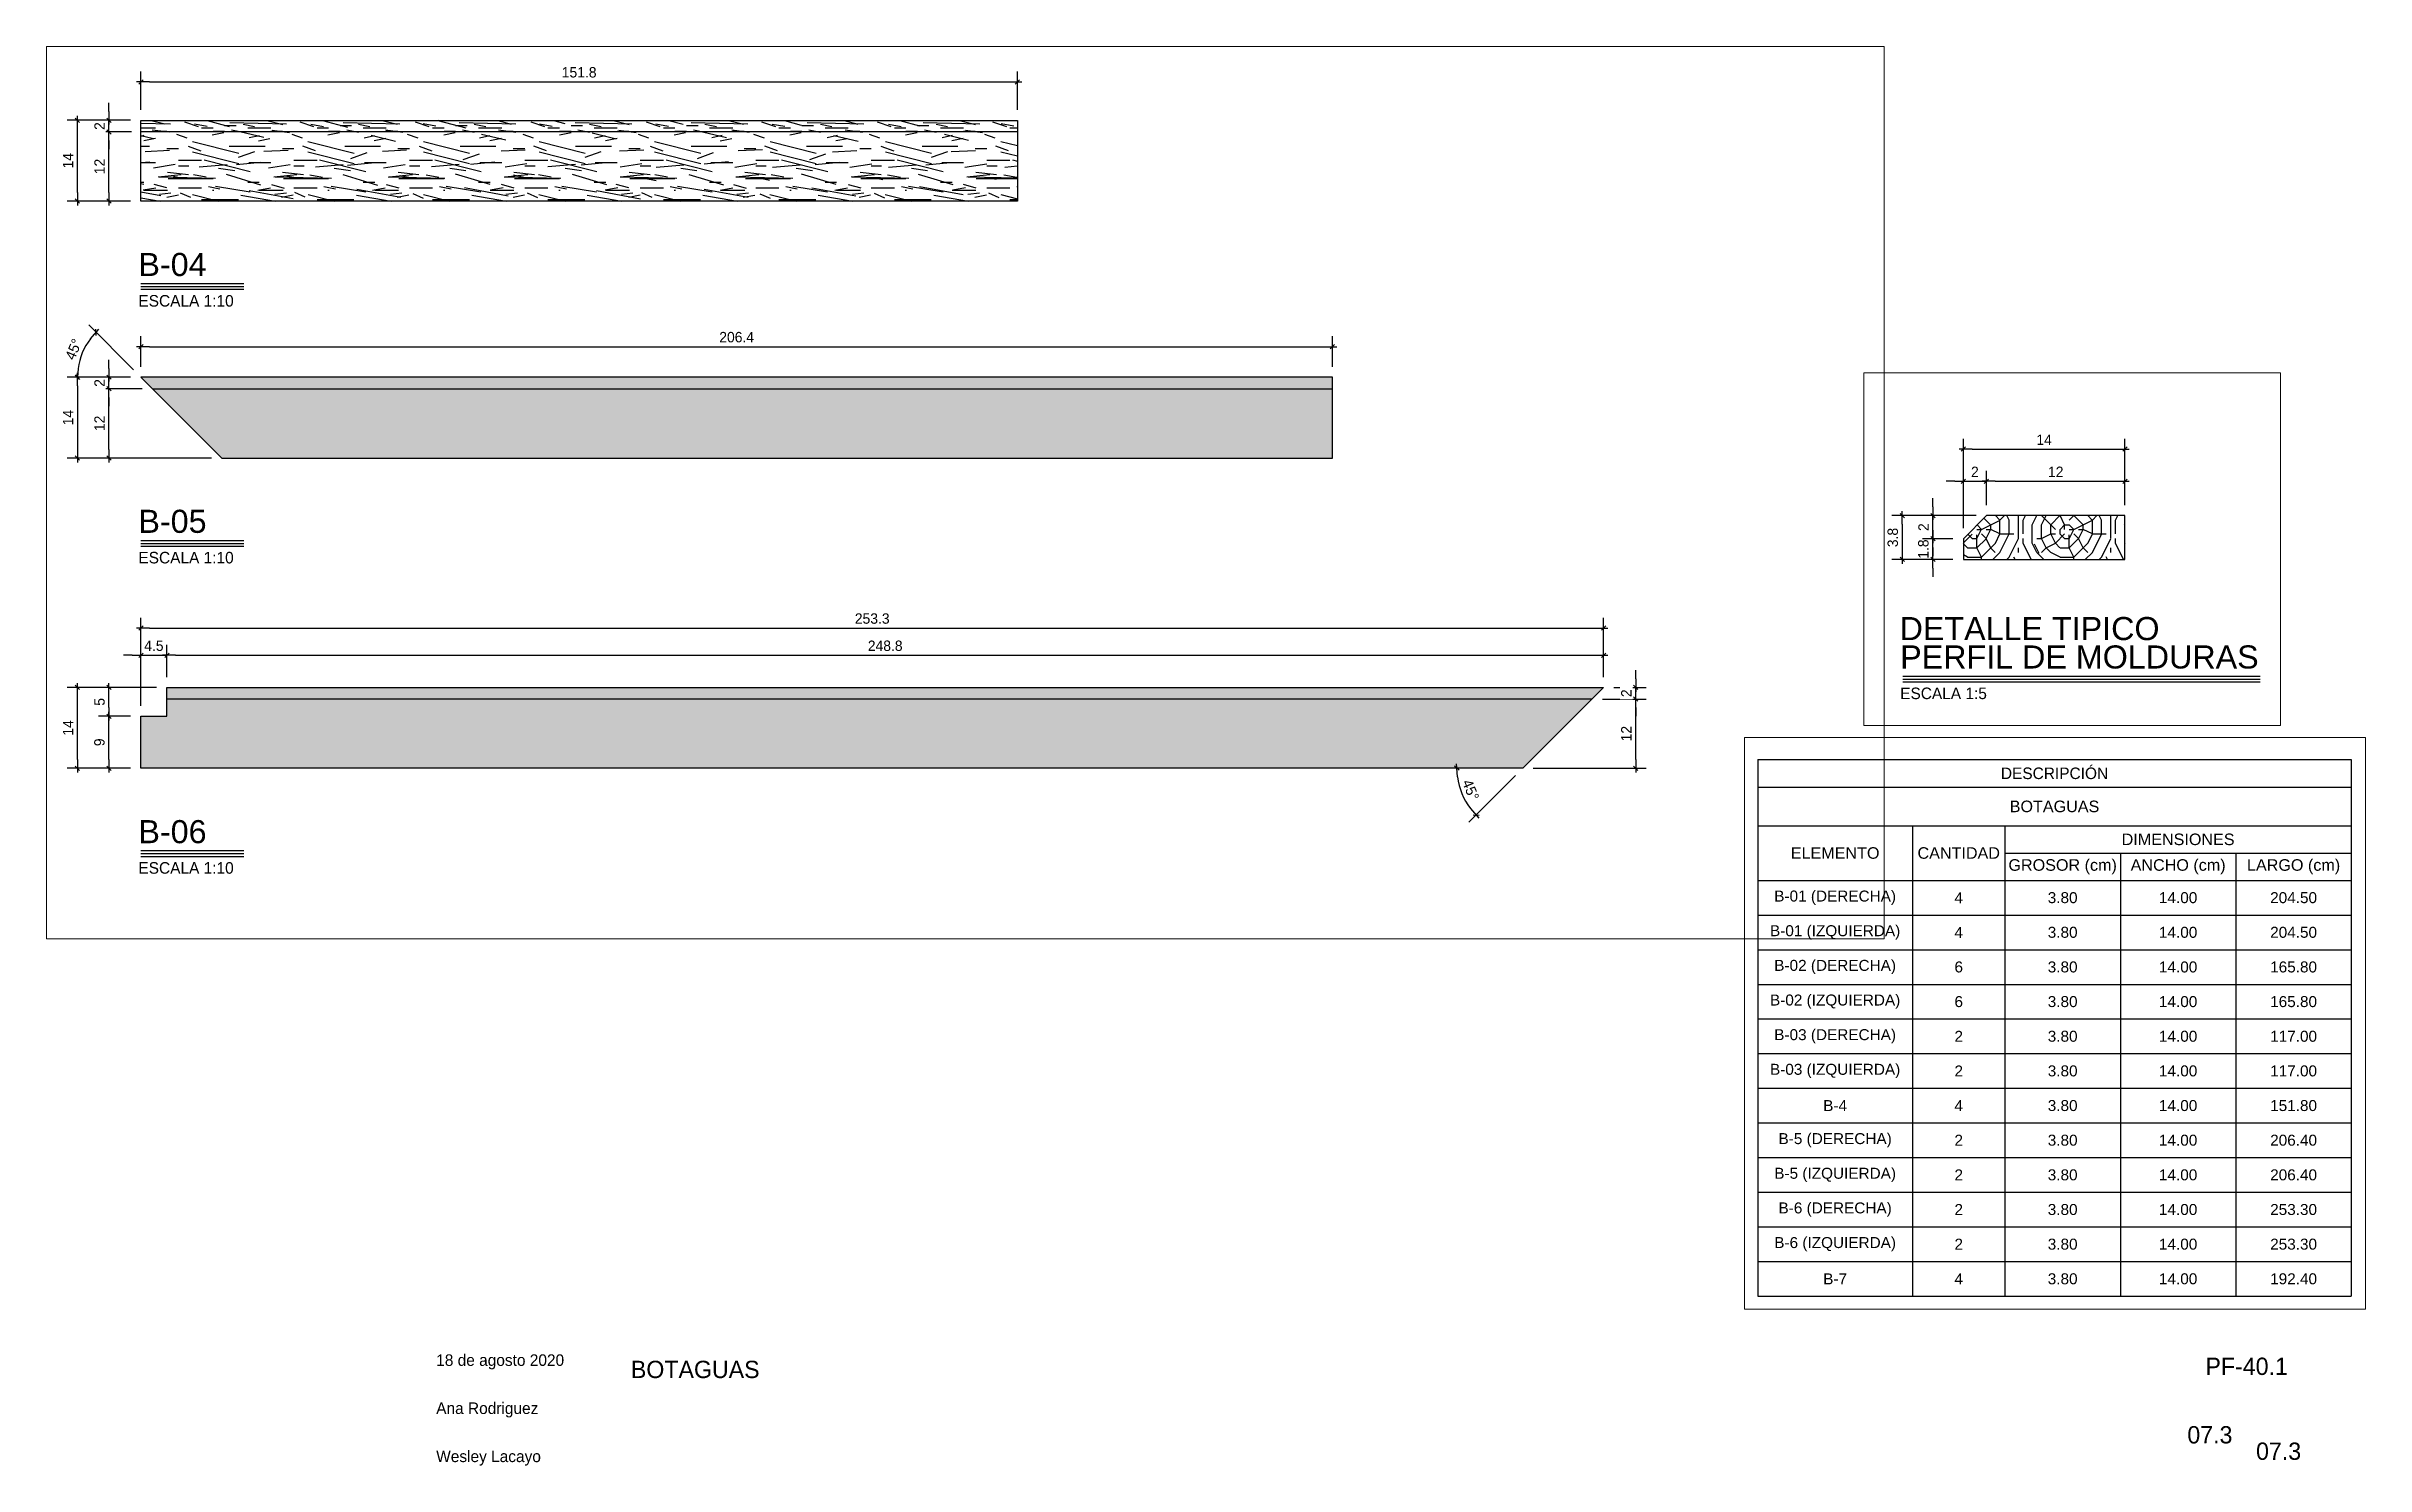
# Paper-space layout 'PT-07.3' of a CAD drawing. Header units: millimetres. Extents: x 91.1 to 131.3, y 309.4 to 334.
# The model-space entities are those that its viewports show. They can reach past a viewport. Long polylines and large blocks are cut down to what shows.
import ezdxf
from ezdxf.enums import TextEntityAlignment as Align

# ---------------------------------------------------------------- set-up
doc = ezdxf.new("R2010")
doc.units = ezdxf.units.MM
doc.set_wipeout_variables(frame=1)
for name, color, linetype in [('0 @ 0.05', 7, 'Continuous'), ('0 @ 0.1', 7, 'Continuous'), ('BOTAGUAS', 3, 'Continuous'), ('cotas', 1, 'Continuous'), ('TEXTO', 2, 'Continuous'), ('TEXTOS TITULOS @ 0.05', 3, 'Continuous'), ('TEXTOS TITULOS @ 0.1', 3, 'Continuous')]:
    doc.layers.add(name, color=color, linetype=linetype)
doc.styles.add('century gothic', font='GOTHIC.TTF')
doc.styles.add('NOTAS', font='GOTHIC.TTF')
doc.styles.add('SMCtitulos', font='sanss___.ttf')
doc.styles.get("Standard").update_dxf_attribs({"font": 'arial.ttf'})
doc.dimstyles.new('ANOTATIVE CM SMCONSTRUCCIONES', dxfattribs={"dimscale": 0, "dimtxt": 0.18, "dimasz": 0.15, "dimexe": 0.18, "dimexo": 0.18, "dimgap": 0.07, "dimtad": 1, "dimdec": 1, "dimlfac": 100, "dimdsep": 46, "dimtxsty": 'century gothic', "dimblk1": 'FLECHA1', "dimblk2": 'FLECHA1', "dimsah": 1, "dimcen": 0.18, "dimdle": 0.075, "dimclrd": 1, "dimclre": 1, "dimclrt": 2, "dimaunit": 1, "dimadec": 0, "dimazin": 2, "dimtfac": 0.75, "dimtdec": 1, "dimtix": 1, "dimtmove": 2, "dimatfit": 3, "dimfxl": 0.09, "dimtvp": 1.5, "dimtfill": 1, "dimtolj": 1, "dimtzin": 0, "dimarcsym": 0})

psp = doc.layouts.new('PT-07.3')

# ---------------------------------------------------------------- texts
at = {"layer": 'TEXTO', "color": 2, "attachment_point": 1, "style": 'century gothic'}
for s, insert, char_height, width in [('18 de agosto 2020', (97.885, 311.32), 0.2, 3.7301), ('{\\H3.3333x;BOTAGUAS}', (101.257, 311.209), 0.09, 7.76933), ('PF-40.1', (128.53, 311.263), 0.3, 3.7301), ('Ana Rodriguez', (97.885, 310.487), 0.2, 3.7301), ('07.3', (128.216, 310.077), 0.3, 3.7301), ('07.3', (129.406, 309.793), 0.3, 3.7301), ('Wesley Lacayo', (97.885, 309.654), 0.2, 3.7301)]:
    psp.add_mtext(s, dxfattribs=dict(at, insert=insert, char_height=char_height, width=width))

msp = doc.modelspace()

# ---------------------------------------------------------------- blocks, each defined once
blk = doc.blocks.new('*U172')
at = {"color": 2}
blk.add_line((0, 0.052), (6.194, 0.052), dxfattribs=at)
at = {"color": 250}
blk.add_line((0, 0), (6.194, 0), dxfattribs=at)
at = {"color": 7}
blk.add_line((0, -0.047), (6.194, -0.047), dxfattribs=at)
at = {"color": 0, "linetype": 'ByBlock', "lineweight": -2, "style": 'NOTAS'}
for tag, p in [('1TITLE', (0.027, 1.014)), ('2TITLE', (-0.043, 0.181))]:
    blk.add_attdef(tag, p, '', height=0.3, dxfattribs=at)
blk.add_attdef('SCALE', text='', height=0.18, dxfattribs=at).set_placement((-0.043, -0.148), align=Align.TOP_LEFT)
blk = doc.blocks.new('FLECHA1')
at = {"color": 1}
blk.add_line((-1, 0), (0.5, 0), dxfattribs=at)
at = {"color": 4}
blk.add_line((-0.25, -0.25), (0.25, 0.25), dxfattribs=at)
blk = doc.blocks.new('*D173')
at = {"color": 1, "lineweight": -2, "transparency": 16777216}
for p, q in [((19535.4029, 4512.5414), (19535.4029, 4512.5489)), ((19535.4203, 4512.5339), (19535.3939, 4512.5339)), ((19535.4029, 4512.5159), (19535.4029, 4512.5339)), ((19535.4203, 4512.5159), (19535.3939, 4512.5159)), ((19535.4029, 4512.5084), (19535.4029, 4512.5009))]:
    blk.add_line(p, q, dxfattribs=at)
at = {"layer": 'Defpoints', "color": 0, "transparency": 16777216}
for p in [(19535.4293, 4512.5339), (19535.4293, 4512.5159)]:
    blk.add_point(p, dxfattribs=at)
at = {"color": 1, "lineweight": -2, "transparency": 16777216, "xscale": 0.0075, "yscale": 0.0075, "zscale": 0.0075}
for p, rotation in [((19535.4029, 4512.5339), 270), ((19535.4029, 4512.5159), 90)]:
    blk.add_blockref('FLECHA1', p, dxfattribs=dict(at, rotation=rotation))
at = {"color": 2, "transparency": 16777216, "insert": (19535.3947, 4512.5249), "char_height": 0.009, "attachment_point": 5, "rotation": 90, "style": 'century gothic', "bg_fill": 3, "box_fill_scale": 1.1, "bg_fill_color": 256, "bg_fill_true_color": 13158600, "bg_fill_transparency": 0}
blk.add_mtext('\\A1;1.8', dxfattribs=at)
at = {"layer": 'Defpoints', "color": 0, "transparency": 16777216}
blk.add_point((19535.4029, 4512.5339), dxfattribs=at)
blk = doc.blocks.new('*D174')
at = {"color": 1, "lineweight": -2, "transparency": 16777216}
for p, q in [((19535.4029, 4512.5614), (19535.4029, 4512.5689)), ((19535.4403, 4512.5539), (19535.3939, 4512.5539)), ((19535.4029, 4512.5339), (19535.4029, 4512.5539)), ((19535.4203, 4512.5339), (19535.3939, 4512.5339)), ((19535.4029, 4512.5264), (19535.4029, 4512.5189))]:
    blk.add_line(p, q, dxfattribs=at)
at = {"layer": 'Defpoints', "color": 0, "transparency": 16777216}
for p in [(19535.4493, 4512.5539), (19535.4293, 4512.5339)]:
    blk.add_point(p, dxfattribs=at)
at = {"color": 1, "lineweight": -2, "transparency": 16777216, "xscale": 0.0075, "yscale": 0.0075, "zscale": 0.0075}
for p, rotation in [((19535.4029, 4512.5539), 270), ((19535.4029, 4512.5339), 90)]:
    blk.add_blockref('FLECHA1', p, dxfattribs=dict(at, rotation=rotation))
at = {"color": 2, "transparency": 16777216, "insert": (19535.3948, 4512.5439), "char_height": 0.009, "attachment_point": 5, "rotation": 90, "style": 'century gothic', "bg_fill": 3, "box_fill_scale": 1.1, "bg_fill_color": 256, "bg_fill_true_color": 13158600, "bg_fill_transparency": 0}
blk.add_mtext('\\A1;2', dxfattribs=at)
at = {"layer": 'Defpoints', "color": 0, "transparency": 16777216}
blk.add_point((19535.4029, 4512.5539), dxfattribs=at)
blk = doc.blocks.new('*D175')
at = {"color": 1, "lineweight": -2, "transparency": 16777216}
for p, q in [((19535.4218, 4512.5836), (19535.4143, 4512.5836)), ((19535.4293, 4512.5442), (19535.4293, 4512.5926)), ((19535.4293, 4512.5836), (19535.4493, 4512.5836)), ((19535.4493, 4512.5629), (19535.4493, 4512.5926)), ((19535.4568, 4512.5836), (19535.4643, 4512.5836))]:
    blk.add_line(p, q, dxfattribs=at)
at = {"layer": 'Defpoints', "color": 0, "transparency": 16777216}
for p in [(19535.4493, 4512.5539), (19535.4293, 4512.5352)]:
    blk.add_point(p, dxfattribs=at)
at = {"color": 1, "lineweight": -2, "transparency": 16777216, "xscale": 0.0075, "yscale": 0.0075, "zscale": 0.0075}
blk.add_blockref('FLECHA1', (19535.4293, 4512.5836), dxfattribs=at)
at = {"color": 1, "lineweight": -2, "transparency": 16777216, "xscale": 0.0075, "yscale": 0.0075, "zscale": 0.0075, "rotation": 180}
blk.add_blockref('FLECHA1', (19535.4493, 4512.5836), dxfattribs=at)
at = {"color": 2, "transparency": 16777216, "insert": (19535.4393, 4512.5918), "char_height": 0.009, "attachment_point": 5, "style": 'century gothic', "bg_fill": 3, "box_fill_scale": 1.1, "bg_fill_color": 256, "bg_fill_true_color": 13158600, "bg_fill_transparency": 0}
blk.add_mtext('\\A1;2', dxfattribs=at)
at = {"layer": 'Defpoints', "color": 0, "transparency": 16777216}
blk.add_point((19535.4493, 4512.5836), dxfattribs=at)
blk = doc.blocks.new('*D176')
at = {"color": 1, "lineweight": -2, "transparency": 16777216}
for p, q in [((19535.4493, 4512.5629), (19535.4493, 4512.5926)), ((19535.4568, 4512.5836), (19535.5618, 4512.5836)), ((19535.5693, 4512.5629), (19535.5693, 4512.5926))]:
    blk.add_line(p, q, dxfattribs=at)
at = {"layer": 'Defpoints', "color": 0, "transparency": 16777216}
for p in [(19535.5693, 4512.5836), (19535.4493, 4512.5539), (19535.5693, 4512.5539)]:
    blk.add_point(p, dxfattribs=at)
at = {"color": 1, "lineweight": -2, "transparency": 16777216, "xscale": 0.0075, "yscale": 0.0075, "zscale": 0.0075, "rotation": 180}
blk.add_blockref('FLECHA1', (19535.4493, 4512.5836), dxfattribs=at)
at = {"color": 1, "lineweight": -2, "transparency": 16777216, "xscale": 0.0075, "yscale": 0.0075, "zscale": 0.0075}
blk.add_blockref('FLECHA1', (19535.5693, 4512.5836), dxfattribs=at)
at = {"color": 2, "transparency": 16777216, "insert": (19535.5093, 4512.5918), "char_height": 0.009, "attachment_point": 5, "style": 'century gothic', "bg_fill": 3, "box_fill_scale": 1.1, "bg_fill_color": 256, "bg_fill_true_color": 13158600, "bg_fill_transparency": 0}
blk.add_mtext('\\A1;12', dxfattribs=at)
blk = doc.blocks.new('*D177')
at = {"color": 1, "lineweight": -2, "transparency": 16777216}
for p, q in [((19535.4293, 4512.5429), (19535.4293, 4512.6205)), ((19535.5693, 4512.5629), (19535.5693, 4512.6205)), ((19535.4368, 4512.6115), (19535.5618, 4512.6115))]:
    blk.add_line(p, q, dxfattribs=at)
at = {"layer": 'Defpoints', "color": 0, "transparency": 16777216}
for p in [(19535.5693, 4512.6115), (19535.5693, 4512.5539), (19535.4293, 4512.5339)]:
    blk.add_point(p, dxfattribs=at)
at = {"color": 1, "lineweight": -2, "transparency": 16777216, "xscale": 0.0075, "yscale": 0.0075, "zscale": 0.0075, "rotation": 180}
blk.add_blockref('FLECHA1', (19535.4293, 4512.6115), dxfattribs=at)
at = {"color": 1, "lineweight": -2, "transparency": 16777216, "xscale": 0.0075, "yscale": 0.0075, "zscale": 0.0075}
blk.add_blockref('FLECHA1', (19535.5693, 4512.6115), dxfattribs=at)
at = {"color": 2, "transparency": 16777216, "insert": (19535.4993, 4512.6196), "char_height": 0.009, "attachment_point": 5, "style": 'century gothic', "bg_fill": 3, "box_fill_scale": 1.1, "bg_fill_color": 256, "bg_fill_true_color": 13158600, "bg_fill_transparency": 0}
blk.add_mtext('\\A1;14', dxfattribs=at)
blk = doc.blocks.new('*D178')
at = {"color": 1, "lineweight": -2, "transparency": 16777216}
for p, q in [((19535.4403, 4512.5539), (19535.3674, 4512.5539)), ((19535.3764, 4512.5464), (19535.3764, 4512.5234)), ((19535.4203, 4512.5159), (19535.3674, 4512.5159))]:
    blk.add_line(p, q, dxfattribs=at)
at = {"layer": 'Defpoints', "color": 0, "transparency": 16777216}
for p in [(19535.4493, 4512.5539), (19535.4293, 4512.5159)]:
    blk.add_point(p, dxfattribs=at)
at = {"color": 1, "lineweight": -2, "transparency": 16777216, "xscale": 0.0075, "yscale": 0.0075, "zscale": 0.0075}
for p, rotation in [((19535.3764, 4512.5539), 90), ((19535.3764, 4512.5159), 270)]:
    blk.add_blockref('FLECHA1', p, dxfattribs=dict(at, rotation=rotation))
at = {"color": 2, "transparency": 16777216, "insert": (19535.3682, 4512.5349), "char_height": 0.009, "attachment_point": 5, "rotation": 90, "style": 'century gothic', "bg_fill": 3, "box_fill_scale": 1.1, "bg_fill_color": 256, "bg_fill_true_color": 13158600, "bg_fill_transparency": 0}
blk.add_mtext('\\A1;3.8', dxfattribs=at)
at = {"layer": 'Defpoints', "color": 0, "transparency": 16777216}
blk.add_point((19535.3764, 4512.5159), dxfattribs=at)
blk = doc.blocks.new('B05')
blk.add_wipeout([(19447.1592, 4519.8325), (19447.1592, 4519.6925), (19445.6411, 4519.6925), (19445.6411, 4519.8325)]).dxf.layer = 'BOTAGUAS'
at = {"layer": 'BOTAGUAS'}
h = blk.add_hatch(dxfattribs=at)
h.set_pattern_fill('MADERA_03', color=250, scale=0.2, pattern_type=2)
h.set_pattern_definition([(0, (31.14303, 0.156), (0, 0.2), [0.04, -0.16]), (8.9726, (31.145034, 0.048), (1.200000005876, 0.199999525118), [0.0384708, -3.8086058]), (5.7105, (31.143034, 0.06), (1.800000034755, 0.19999710144), [0.0401996, -1.9697752]), (344.5779, (31.1430343, 0.12), (2.1999999038893, -0.5999974677634), [0.0601664, -5.9564754]), (353.6599, (31.147034, 0.186), (0.200000063208, 4.086e-07), [0.0362216, -1.7748552]), (345.0686, (31.153034, 0.072), (0.799999998317, -0.199999673879), [0.0310484, -3.0737864]), (348.6901, (31.083034, 0.188), (0.2000000583, 7.413e-08), [0.0815844, -0.9382194]), (5.7105, (31.145034, 0.03), (1.800000034755, 0.19999710144), [0.0200998, -1.989875]), (0, (31.14303, 0.114), (0, 0.2), [0.02, -0.18]), (0, (31.10303, 0.138), (0, 0.2), [0.06, -0.14]), (11.3099, (31.143034, 0.168), (0.79999995433, 0.19999948721), [0.020396, -0.9994078]), (2.7263, (31.123034, 0.094), (4.0000000589947, 0.1999992035454), [0.0420476, -4.1627116]), (352.4054, (31.133034, 0.088), (1.599999971597, -0.19999873671), [0.0302654, -2.9962834]), (0, (31.12303, 0.012), (0, 0.2), [0.04, -0.16]), (358.8309, (31.1030343, 0.002), (0.2000000366479, 1.5360345e-07), [0.0980204, -9.70402]), (0, (31.10303, 0.152), (0, 0.2), [0.02, -0.18]), (0, (31.12303, 0.168), (0, 0.2), [0.02, -0.18]), (0, (31.03303, 0.186), (0, 0.2), [0.03, -0.17]), (350.5377, (31.087034, 0.196), (0.200000015444, 7.752e-08), [0.0608276, -1.1557248]), (0, (31.02303, 0.196), (0, 0.2), [0.04, -0.16]), (0, (31.00103, 0.016), (0, 0.2), [0.022, -0.178]), (0, (31.10303, 0.026), (0, 0.2), [0.02, -0.18]), (0, (31.00103, 0.032), (0, 0.2), [0.042, -0.158]), (5.4403, (31.103034, 0.044), (1.9999999402303, 0.199998956714), [0.04219, -4.1768144]), (0, (31.10503, 0.06), (0, 0.2), [0.038, -0.162]), (0, (31.00103, 0.064), (0, 0.2), [0.022, -0.178]), (358.8309, (31.0250343, 0.096), (0.2000000366479, 1.5360345e-07), [0.0980204, -9.70402]), (0, (31.04303, 0.114), (0, 0.2), [0.02, -0.18]), (0, (31.02303, 0.12), (0, 0.2), [0.02, -0.18]), (0, (31.10303, 0.12), (0, 0.2), [0.04, -0.16]), (0, (31.06303, 0.124), (0, 0.2), [0.02, -0.18]), (0, (31.02303, 0.148), (0, 0.2), [0.04, -0.16]), (19.6538, (31.077034, 0.064), (2.200000050424, 0.79999891494), [0.0297322, -2.9434812]), (11.3099, (31.043034, 0.12), (0.79999995433, 0.19999948721), [0.020396, -0.9994078]), (11.3099, (31.123034, 0.11), (0.79999995433, 0.19999948721), [0.020396, -0.9994078]), (5.7105, (31.063034, 0.186), (1.800000034755, 0.19999710144), [0.0200998, -1.989875]), (349.6952, (31.001034, 0.2), (1.199999995396, -0.19999893933), [0.0223606, -2.213707]), (348.6901, (31.023034, 0.016), (0.2000000583, 7.413e-08), [0.020396, -0.9994078]), (90, (31.04303, 0.012), (-0.2, 1e-17), [0, -0.2]), (346.6076, (31.001034, 0.124), (3.400000044994, -0.7999939065965), [0.043174, -4.2742308]), (11.3099, (31.123034, 0.152), (0.79999995433, 0.19999948721), [0.020396, -0.9994078]), (10.3048, (31.123034, 0.026), (0.999999957606, 0.199999208868), [0.0223606, -2.213707]), (348.6901, (31.063034, 0.114), (0.2000000583, 7.413e-08), [0.020396, -0.9994078]), (348.6901, (31.083034, 0.124), (0.2000000583, 7.413e-08), [0.020396, -0.9994078]), (341.5651, (31.001034, 0.104), (0.19999995825, 2.3367e-07), [0.0252982, -0.6071572]), (345.9638, (31.023034, 0.172), (0.19999992115, 2.4875e-07), [0.0824622, -0.7421588]), (343.3008, (31.063034, 0.186), (1.399999991533, -0.39999874641), [0.0626418, -2.025419]), (0, (31.06303, 0.196), (0, 0.2), [0.024, -0.176]), (345.9638, (31.043034, 0.032), (0.19999992115, 2.4875e-07), [0.0824622, -0.7421588]), (345.9638, (31.023034, 0.046), (0.19999992115, 2.4875e-07), [0.0824622, -0.7421588]), (345.9638, (31.023034, 0.064), (0.19999992115, 2.4875e-07), [0.0824622, -0.7421588]), (349.6952, (31.001034, 0.152), (1.199999995396, -0.19999893933), [0.0223606, -2.213707]), (345.9638, (31.063034, 0.148), (0.19999992115, 2.4875e-07), [0.041231, -0.78339]), (349.6952, (31.001034, 0.088), (1.199999995396, -0.19999893933), [0.0223606, -2.213707]), (357.6141, (31.105034, 0.074), (0.199999989185, 2.452822e-07), [0.0480416, -4.756123]), (349.6952, (31.083034, 0.11), (1.199999995396, -0.19999893933), [0.0223606, -2.213707]), (12.5288, (31.105034, 0.106), (0.800000095695, 0.199999860747), [0.018439, -1.8254698]), (349.5626, (31.0010343, 0.078), (2.199999936494, -0.3999970687047), [0.0772788, -7.650591]), (351.8699, (31.077034, 0.064), (0.199999892184, -4.835e-08), [0.0282842, -1.3859292]), (4.7636, (31.023034, 0.084), (2.199999989955, 0.199998289923), [0.0481664, -2.3601524]), (0, (31.07103, 0.088), (0, 0.2), [0.062, -0.138]), (344.7449, (31.001034, 0.178), (0.799999942428, -0.199999664289), [0.0228036, -2.2575472]), (350.5377, (31.043034, 0.012), (0.200000015444, 7.752e-08), [0.0608276, -1.1557248]), (340.0169, (31.001034, 0.054), (0.599999976081, -0.19999986488), [0.0234094, -2.3175304]), (0, (31.16303, 0.172), (0, 0.2), [0.01, -0.19]), (0, (31.16303, 0.084), (0, 0.2), [0.02, -0.18]), (11.3099, (31.163034, 0.012), (0.79999995433, 0.19999948721), [0.020396, -0.9994078]), (0, (31.16503, 0.032), (0, 0.2), [0.036, -0.164]), (343.3008, (31.163034, 0.138), (1.399999991533, -0.39999874641), [0.0208806, -2.0671802]), (348.0207, (31.1650343, 0.096), (3.7999999222511, -0.8002195416064), [0.0368014, -6.7101288]), (90, (31.16303, 0.012), (-0.2, 1e-17), [0, -0.2]), (0, (31.18303, 0.016), (0, 0.2), [0.018, -0.182]), (0, (31.18303, 0.054), (0, 0.2), [0.018, -0.182]), (0, (31.18303, 0.064), (0, 0.2), [0.018, -0.182]), (336.0376, (31.183034, 0.132), (1.400000005486, -0.599997330343), [0.0196978, -1.9500724]), (348.5163, (31.1830343, 0.156), (0.99999999677376, -0.2000310941214), [0.0183676, -13.043105]), (341.5651, (31.183034, 0.084), (0.19999995825, 2.3367e-07), [0.0189736, -0.6134816]), (347.4712, (31.183034, 0.182), (1.000000064082, -0.19999992061), [0.018439, -1.8254698])])
h.paths.add_polyline_path([(19447.1592, 4519.8325), (19447.1592, 4519.6925), (19445.6411, 4519.6925), (19445.6411, 4519.8325)])
blk.add_line((19447.1592, 4519.8125), (19445.6411, 4519.8125), dxfattribs=at)
blk.add_lwpolyline([(19447.1592, 4519.8325), (19447.1592, 4519.6925), (19445.6411, 4519.6925), (19445.6411, 4519.8325)], close=True, dxfattribs=at)
blk = doc.blocks.new('B06')
blk.add_wipeout([(19478.2746, 4522.2709), (19478.1346, 4522.1309), (19476.2108, 4522.1309), (19476.2108, 4522.2709)]).dxf.layer = 'BOTAGUAS'
at = {"layer": 'BOTAGUAS'}
h = blk.add_hatch(dxfattribs=at)
h.set_pattern_fill('MADERA_03', color=250, scale=0.2, pattern_type=2)
h.set_pattern_definition([(0, (27.61118, 0.44035), (0, 0.2), [0.04, -0.16]), (8.9726, (27.613184, 0.332352), (1.200000005876, 0.199999525118), [0.0384708, -3.8086058]), (5.7105, (27.611184, 0.344352), (1.800000034755, 0.19999710144), [0.0401996, -1.9697752]), (344.5779, (27.6111844, 0.4043515), (2.1999999038893, -0.5999974677634), [0.0601664, -5.9564754]), (353.6599, (27.615184, 0.470352), (0.200000063208, 4.086e-07), [0.0362216, -1.7748552]), (345.0686, (27.621184, 0.356352), (0.799999998317, -0.199999673879), [0.0310484, -3.0737864]), (348.6901, (27.551184, 0.47235), (0.2000000583, 7.413e-08), [0.0815844, -0.9382194]), (5.7105, (27.613184, 0.314352), (1.800000034755, 0.19999710144), [0.0200998, -1.989875]), (0, (27.61118, 0.39835), (0, 0.2), [0.02, -0.18]), (0, (27.57118, 0.42235), (0, 0.2), [0.06, -0.14]), (11.3099, (27.611184, 0.45235), (0.79999995433, 0.19999948721), [0.020396, -0.9994078]), (2.7263, (27.591184, 0.3783515), (4.0000000589947, 0.1999992035454), [0.0420476, -4.1627116]), (352.4054, (27.601184, 0.372352), (1.599999971597, -0.19999873671), [0.0302654, -2.9962834]), (0, (27.59118, 0.29635), (0, 0.2), [0.04, -0.16]), (358.8309, (27.5711844, 0.2863515), (0.2000000366479, 1.5360345e-07), [0.0980204, -9.70402]), (0, (27.57118, 0.43635), (0, 0.2), [0.02, -0.18]), (0, (27.59118, 0.45235), (0, 0.2), [0.02, -0.18]), (0, (27.50118, 0.47035), (0, 0.2), [0.03, -0.17]), (350.5377, (27.555184, 0.48035), (0.200000015444, 7.752e-08), [0.0608276, -1.1557248]), (0, (27.49118, 0.48035), (0, 0.2), [0.04, -0.16]), (0, (27.46918, 0.30035), (0, 0.2), [0.022, -0.178]), (0, (27.57118, 0.31035), (0, 0.2), [0.02, -0.18]), (0, (27.46918, 0.31635), (0, 0.2), [0.042, -0.158]), (5.4403, (27.571184, 0.3283515), (1.9999999402303, 0.199998956714), [0.04219, -4.1768144]), (0, (27.57318, 0.34435), (0, 0.2), [0.038, -0.162]), (0, (27.46918, 0.34835), (0, 0.2), [0.022, -0.178]), (358.8309, (27.4931844, 0.3803515), (0.2000000366479, 1.5360345e-07), [0.0980204, -9.70402]), (0, (27.51118, 0.39835), (0, 0.2), [0.02, -0.18]), (0, (27.49118, 0.40435), (0, 0.2), [0.02, -0.18]), (0, (27.57118, 0.40435), (0, 0.2), [0.04, -0.16]), (0, (27.53118, 0.40835), (0, 0.2), [0.02, -0.18]), (0, (27.49118, 0.43235), (0, 0.2), [0.04, -0.16]), (19.6538, (27.545184, 0.348352), (2.200000050424, 0.79999891494), [0.0297322, -2.9434812]), (11.3099, (27.511184, 0.40435), (0.79999995433, 0.19999948721), [0.020396, -0.9994078]), (11.3099, (27.591184, 0.39435), (0.79999995433, 0.19999948721), [0.020396, -0.9994078]), (5.7105, (27.531184, 0.470352), (1.800000034755, 0.19999710144), [0.0200998, -1.989875]), (349.6952, (27.469184, 0.484352), (1.199999995396, -0.19999893933), [0.0223606, -2.213707]), (348.6901, (27.491184, 0.30035), (0.2000000583, 7.413e-08), [0.020396, -0.9994078]), (90, (27.51118, 0.29635), (-0.2, 1e-17), [0, -0.2]), (346.6076, (27.469184, 0.4083515), (3.400000044994, -0.7999939065965), [0.043174, -4.2742308]), (11.3099, (27.591184, 0.43635), (0.79999995433, 0.19999948721), [0.020396, -0.9994078]), (10.3048, (27.591184, 0.310352), (0.999999957606, 0.199999208868), [0.0223606, -2.213707]), (348.6901, (27.531184, 0.39835), (0.2000000583, 7.413e-08), [0.020396, -0.9994078]), (348.6901, (27.551184, 0.40835), (0.2000000583, 7.413e-08), [0.020396, -0.9994078]), (341.5651, (27.469184, 0.38835), (0.19999995825, 2.3367e-07), [0.0252982, -0.6071572]), (345.9638, (27.491184, 0.45635), (0.19999992115, 2.4875e-07), [0.0824622, -0.7421588]), (343.3008, (27.531184, 0.470352), (1.399999991533, -0.39999874641), [0.0626418, -2.025419]), (0, (27.53118, 0.48035), (0, 0.2), [0.024, -0.176]), (345.9638, (27.511184, 0.31635), (0.19999992115, 2.4875e-07), [0.0824622, -0.7421588]), (345.9638, (27.491184, 0.33035), (0.19999992115, 2.4875e-07), [0.0824622, -0.7421588]), (345.9638, (27.491184, 0.34835), (0.19999992115, 2.4875e-07), [0.0824622, -0.7421588]), (349.6952, (27.469184, 0.436352), (1.199999995396, -0.19999893933), [0.0223606, -2.213707]), (345.9638, (27.531184, 0.43235), (0.19999992115, 2.4875e-07), [0.041231, -0.78339]), (349.6952, (27.469184, 0.372352), (1.199999995396, -0.19999893933), [0.0223606, -2.213707]), (357.6141, (27.573184, 0.3583515), (0.199999989185, 2.452822e-07), [0.0480416, -4.756123]), (349.6952, (27.551184, 0.394352), (1.199999995396, -0.19999893933), [0.0223606, -2.213707]), (12.5288, (27.573184, 0.390352), (0.800000095695, 0.199999860747), [0.018439, -1.8254698]), (349.5626, (27.4691844, 0.3623515), (2.199999936494, -0.3999970687047), [0.0772788, -7.650591]), (351.8699, (27.545184, 0.348352), (0.199999892184, -4.835e-08), [0.0282842, -1.3859292]), (4.7636, (27.491184, 0.368352), (2.199999989955, 0.199998289923), [0.0481664, -2.3601524]), (0, (27.53918, 0.37235), (0, 0.2), [0.062, -0.138]), (344.7449, (27.469184, 0.462352), (0.799999942428, -0.199999664289), [0.0228036, -2.2575472]), (350.5377, (27.511184, 0.29635), (0.200000015444, 7.752e-08), [0.0608276, -1.1557248]), (340.0169, (27.469184, 0.338352), (0.599999976081, -0.19999986488), [0.0234094, -2.3175304]), (0, (27.63118, 0.45635), (0, 0.2), [0.01, -0.19]), (0, (27.63118, 0.36835), (0, 0.2), [0.02, -0.18]), (11.3099, (27.631184, 0.29635), (0.79999995433, 0.19999948721), [0.020396, -0.9994078]), (0, (27.63318, 0.31635), (0, 0.2), [0.036, -0.164]), (343.3008, (27.631184, 0.422352), (1.399999991533, -0.39999874641), [0.0208806, -2.0671802]), (348.0207, (27.6331844, 0.3803515), (3.7999999222511, -0.8002195416064), [0.0368014, -6.7101288]), (90, (27.63118, 0.29635), (-0.2, 1e-17), [0, -0.2]), (0, (27.65118, 0.30035), (0, 0.2), [0.018, -0.182]), (0, (27.65118, 0.33835), (0, 0.2), [0.018, -0.182]), (0, (27.65118, 0.34835), (0, 0.2), [0.018, -0.182]), (336.0376, (27.651184, 0.416352), (1.400000005486, -0.599997330343), [0.0196978, -1.9500724]), (348.5163, (27.6511844, 0.4403515), (0.99999999677376, -0.2000310941214), [0.0183676, -13.043105]), (341.5651, (27.651184, 0.36835), (0.19999995825, 2.3367e-07), [0.0189736, -0.6134816]), (347.4712, (27.651184, 0.466352), (1.000000064082, -0.19999992061), [0.018439, -1.8254698])])
h.paths.add_polyline_path([(19478.2746, 4522.2709), (19478.1346, 4522.1309), (19476.2108, 4522.1309), (19476.2108, 4522.2709)])
blk.add_line((19478.2546, 4522.2509), (19476.2108, 4522.2509), dxfattribs=at)
blk.add_lwpolyline([(19478.2746, 4522.2709), (19478.1346, 4522.1309), (19476.2108, 4522.1309), (19476.2108, 4522.2709)], close=True, dxfattribs=at)
blk = doc.blocks.new('B07')
blk.add_wipeout([(19478.2246, 4519.7825), (19478.2746, 4519.7825), (19478.2746, 4522.2709), (19478.1346, 4522.1309), (19478.1346, 4519.7375), (19478.2246, 4519.7375)]).dxf.layer = 'BOTAGUAS'
at = {"layer": 'BOTAGUAS'}
h = blk.add_hatch(dxfattribs=at)
h.set_pattern_fill('MADERA_03', color=250, scale=0.2, angle=90, pattern_type=2)
h.set_pattern_definition([(90, (-0.156, 0.142), (-0.2, 1e-17), [0.04, -0.16]), (98.9726, (-0.048, 0.144), (-0.199999525118, 1.200000005876), [0.0384708, -3.8086058]), (95.7105, (-0.06, 0.142), (-0.19999710144, 1.800000034755), [0.0401996, -1.9697752]), (74.5779, (-0.12, 0.142), (0.5999974677634, 2.1999999038893), [0.0601664, -5.9564754]), (83.6599, (-0.186, 0.146), (-4.086e-07, 0.200000063208), [0.0362216, -1.7748552]), (75.0686, (-0.072, 0.152), (0.199999673879, 0.799999998317), [0.0310484, -3.0737864]), (78.6901, (-0.188, 0.082), (-7.413e-08, 0.2000000583), [0.0815844, -0.9382194]), (95.7105, (-0.03, 0.144), (-0.19999710144, 1.800000034755), [0.0200998, -1.989875]), (90, (-0.114, 0.142), (-0.2, 1e-17), [0.02, -0.18]), (90, (-0.138, 0.102), (-0.2, 1e-17), [0.06, -0.14]), (101.3099, (-0.168, 0.142), (-0.19999948721, 0.79999995433), [0.020396, -0.9994078]), (92.7263, (-0.094, 0.122), (-0.1999992035454, 4.0000000589947), [0.0420476, -4.1627116]), (82.4054, (-0.088, 0.132), (0.19999873671, 1.599999971597), [0.0302654, -2.9962834]), (90, (-0.012, 0.122), (-0.2, 1e-17), [0.04, -0.16]), (88.8309, (-0.002, 0.102), (-1.5360345e-07, 0.2000000366479), [0.0980204, -9.70402]), (90, (-0.152, 0.102), (-0.2, 1e-17), [0.02, -0.18]), (90, (-0.168, 0.122), (-0.2, 1e-17), [0.02, -0.18]), (90, (-0.186, 0.032), (-0.2, 1e-17), [0.03, -0.17]), (80.5377, (-0.196, 0.086), (-7.752e-08, 0.200000015444), [0.0608276, -1.1557248]), (90, (-0.196, 0.022), (-0.2, 1e-17), [0.04, -0.16]), (90, (-0.016, 1e-18), (-0.2, 1e-17), [0.022, -0.178]), (90, (-0.026, 0.102), (-0.2, 1e-17), [0.02, -0.18]), (90, (-0.032, 2e-18), (-0.2, 1e-17), [0.042, -0.158]), (95.4403, (-0.044, 0.102), (-0.199998956714, 1.9999999402303), [0.04219, -4.1768144]), (90, (-0.06, 0.104), (-0.2, 1e-17), [0.038, -0.162]), (90, (-0.064, 4e-18), (-0.2, 1e-17), [0.022, -0.178]), (88.8309, (-0.096, 0.024), (-1.5360345e-07, 0.2000000366479), [0.0980204, -9.70402]), (90, (-0.114, 0.042), (-0.2, 1e-17), [0.02, -0.18]), (90, (-0.12, 0.022), (-0.2, 1e-17), [0.02, -0.18]), (90, (-0.12, 0.102), (-0.2, 1e-17), [0.04, -0.16]), (90, (-0.124, 0.062), (-0.2, 1e-17), [0.02, -0.18]), (90, (-0.148, 0.022), (-0.2, 1e-17), [0.04, -0.16]), (109.6538, (-0.064, 0.076), (-0.79999891494, 2.200000050424), [0.0297322, -2.9434812]), (101.3099, (-0.12, 0.042), (-0.19999948721, 0.79999995433), [0.020396, -0.9994078]), (101.3099, (-0.11, 0.122), (-0.19999948721, 0.79999995433), [0.020396, -0.9994078]), (95.7105, (-0.186, 0.062), (-0.19999710144, 1.800000034755), [0.0200998, -1.989875]), (79.6952, (-0.2, 1e-17), (0.19999893933, 1.199999995396), [0.0223606, -2.213707]), (78.6901, (-0.016, 0.022), (-7.413e-08, 0.2000000583), [0.020396, -0.9994078]), (180, (-0.012, 0.042), (-2e-17, -0.2), [0, -0.2]), (76.6076, (-0.124, 8e-18), (0.7999939065965, 3.400000044994), [0.043174, -4.2742308]), (101.3099, (-0.152, 0.122), (-0.19999948721, 0.79999995433), [0.020396, -0.9994078]), (100.3048, (-0.026, 0.122), (-0.199999208868, 0.999999957606), [0.0223606, -2.213707]), (78.6901, (-0.114, 0.062), (-7.413e-08, 0.2000000583), [0.020396, -0.9994078]), (78.6901, (-0.124, 0.082), (-7.413e-08, 0.2000000583), [0.020396, -0.9994078]), (71.5651, (-0.104, 6e-18), (-2.3367e-07, 0.19999995825), [0.0252982, -0.6071572]), (75.9638, (-0.172, 0.022), (-2.4875e-07, 0.19999992115), [0.0824622, -0.7421588]), (73.3008, (-0.186, 0.062), (0.39999874641, 1.399999991533), [0.0626418, -2.025419]), (90, (-0.196, 0.062), (-0.2, 1e-17), [0.024, -0.176]), (75.9638, (-0.032, 0.042), (-2.4875e-07, 0.19999992115), [0.0824622, -0.7421588]), (75.9638, (-0.046, 0.022), (-2.4875e-07, 0.19999992115), [0.0824622, -0.7421588]), (75.9638, (-0.064, 0.022), (-2.4875e-07, 0.19999992115), [0.0824622, -0.7421588]), (79.6952, (-0.152, 9e-18), (0.19999893933, 1.199999995396), [0.0223606, -2.213707]), (75.9638, (-0.148, 0.062), (-2.4875e-07, 0.19999992115), [0.041231, -0.78339]), (79.6952, (-0.088, 5e-18), (0.19999893933, 1.199999995396), [0.0223606, -2.213707]), (87.6141, (-0.074, 0.104), (-2.452822e-07, 0.199999989185), [0.0480416, -4.756123]), (79.6952, (-0.11, 0.082), (0.19999893933, 1.199999995396), [0.0223606, -2.213707]), (102.5288, (-0.106, 0.104), (-0.199999860747, 0.800000095695), [0.018439, -1.8254698]), (79.5626, (-0.078, 5e-18), (0.3999970687047, 2.199999936494), [0.0772788, -7.650591]), (81.8699, (-0.064, 0.076), (4.835e-08, 0.199999892184), [0.0282842, -1.3859292]), (94.7636, (-0.084, 0.022), (-0.199998289923, 2.199999989955), [0.0481664, -2.3601524]), (90, (-0.088, 0.07), (-0.2, 1e-17), [0.062, -0.138]), (74.7449, (-0.178, 1e-17), (0.199999664289, 0.799999942428), [0.0228036, -2.2575472]), (80.5377, (-0.012, 0.042), (-7.752e-08, 0.200000015444), [0.0608276, -1.1557248]), (70.0169, (-0.054, 3e-18), (0.19999986488, 0.599999976081), [0.0234094, -2.3175304]), (90, (-0.172, 0.162), (-0.2, 1e-17), [0.01, -0.19]), (90, (-0.084, 0.162), (-0.2, 1e-17), [0.02, -0.18]), (101.3099, (-0.012, 0.162), (-0.19999948721, 0.79999995433), [0.020396, -0.9994078]), (90, (-0.032, 0.164), (-0.2, 1e-17), [0.036, -0.164]), (73.3008, (-0.138, 0.162), (0.39999874641, 1.399999991533), [0.0208806, -2.0671802]), (78.0207, (-0.096, 0.164), (0.8002195416064, 3.7999999222511), [0.0368014, -6.7101288]), (180, (-0.012, 0.162), (-2e-17, -0.2), [0, -0.2]), (90, (-0.016, 0.182), (-0.2, 1e-17), [0.018, -0.182]), (90, (-0.054, 0.182), (-0.2, 1e-17), [0.018, -0.182]), (90, (-0.064, 0.182), (-0.2, 1e-17), [0.018, -0.182]), (66.0376, (-0.132, 0.182), (0.599997330343, 1.400000005486), [0.0196978, -1.9500724]), (78.5163, (-0.156, 0.182), (0.2000310941214, 0.99999999677376), [0.0183676, -13.043105]), (71.5651, (-0.084, 0.182), (-2.3367e-07, 0.19999995825), [0.0189736, -0.6134816]), (77.4712, (-0.182, 0.182), (0.19999992061, 1.000000064082), [0.018439, -1.8254698])])
h.paths.add_polyline_path([(19478.2246, 4519.7825), (19478.2746, 4519.7825), (19478.2746, 4522.2709), (19478.1346, 4522.1309), (19478.1346, 4519.7375), (19478.2246, 4519.7375)])
blk.add_line((19478.2546, 4522.2509), (19478.2546, 4519.7825), dxfattribs=at)
blk.add_lwpolyline([(19478.2246, 4519.7825), (19478.2746, 4519.7825), (19478.2746, 4522.2709), (19478.1346, 4522.1309), (19478.1346, 4519.7375), (19478.2246, 4519.7375)], close=True, dxfattribs=at)
blk = doc.blocks.new('*T776')
at = {"layer": 'cotas', "color": 0, "linetype": 'ByBlock', "lineweight": -2, "transparency": 16777216}
for p, q in [((0, 0), (5.1409, 0)), ((0, 0), (0, -4.6461)), ((5.1409, 0), (5.1409, -4.6461)), ((0, -0.2392), (5.1409, -0.2392)), ((0, -0.5731), (5.1409, -0.5731)), ((1.3409, -0.5731), (1.3409, -4.6461)), ((2.1409, -0.5731), (2.1409, -4.6461)), ((2.1409, -0.8096), (5.1409, -0.8096)), ((3.1409, -0.8096), (3.1409, -4.6461)), ((4.1409, -0.8096), (4.1409, -4.6461)), ((0, -1.0461), (5.1409, -1.0461)), ((0, -1.3461), (5.1409, -1.3461)), ((0, -1.6461), (5.1409, -1.6461)), ((0, -1.9461), (5.1409, -1.9461)), ((0, -2.2461), (5.1409, -2.2461)), ((0, -2.5461), (5.1409, -2.5461)), ((0, -2.8461), (5.1409, -2.8461)), ((0, -3.1461), (5.1409, -3.1461)), ((0, -3.4461), (5.1409, -3.4461)), ((0, -3.7461), (5.1409, -3.7461)), ((0, -4.0461), (5.1409, -4.0461)), ((0, -4.3461), (5.1409, -4.3461)), ((0, -4.6461), (5.1409, -4.6461))]:
    blk.add_line(p, q, dxfattribs=at)
at = {"layer": 'cotas', "color": 0, "transparency": 16777216, "insert": (2.5704, -0.1196), "char_height": 0.1, "width": 5.077526, "attachment_point": 5, "style": 'century gothic'}
blk.add_mtext('DESCRIPCIÓN', dxfattribs=at)
at = {"layer": 'cotas', "color": 0, "transparency": 16777216, "attachment_point": 5}
for s, insert, char_height, width in [('BOTAGUAS', (2.5704, -0.4061), 0.1, 5.077526), ('DIMENSIONES', (3.6409, -0.6913), 0.1, 2.936652), ('ELEMENTO', (0.6704, -0.8096), 0.1, 1.277526), ('CANTIDAD', (1.7409, -0.8096), 0.1, 0.736652), ('GROSOR (cm)', (2.6409, -0.9278), 0.1, 0.936652), ('ANCHO (cm)', (3.6409, -0.9278), 0.1, 0.936652), ('LARGO (cm)', (4.6409, -0.9278), 0.1, 0.936652), ('B-01 (DERECHA)', (0.6704, -1.1961), 0.095023, 1.277526), ('4', (1.7409, -1.1961), 0.095, 0.736652), ('3.80', (2.6409, -1.1961), 0.09502, 0.936652), ('14.00', (3.6409, -1.1961), 0.09502, 0.936652), ('204.50', (4.6409, -1.1961), 0.09502, 0.936652), ('B-01 (IZQUIERDA)', (0.6704, -1.4961), 0.095023, 1.277526), ('4', (1.7409, -1.4961), 0.095, 0.736652), ('3.80', (2.6409, -1.4961), 0.09502, 0.936652), ('14.00', (3.6409, -1.4961), 0.09502, 0.936652), ('204.50', (4.6409, -1.4961), 0.09502, 0.936652), ('B-02 (DERECHA)', (0.6704, -1.7961), 0.095023, 1.277526), ('6', (1.7409, -1.7961), 0.095, 0.736652), ('3.80', (2.6409, -1.7961), 0.09502, 0.936652), ('14.00', (3.6409, -1.7961), 0.09502, 0.936652), ('165.80', (4.6409, -1.7961), 0.09502, 0.936652), ('B-02 (IZQUIERDA)', (0.6704, -2.0961), 0.095023, 1.277526), ('6', (1.7409, -2.0961), 0.095, 0.736652), ('3.80', (2.6409, -2.0961), 0.09502, 0.936652), ('14.00', (3.6409, -2.0961), 0.09502, 0.936652), ('165.80', (4.6409, -2.0961), 0.09502, 0.936652), ('B-03 (DERECHA)', (0.6704, -2.3961), 0.095023, 1.277526), ('2', (1.7409, -2.3961), 0.095, 0.736652), ('3.80', (2.6409, -2.3961), 0.09502, 0.936652), ('14.00', (3.6409, -2.3961), 0.09502, 0.936652), ('117.00', (4.6409, -2.3961), 0.09502, 0.936652), ('B-03 (IZQUIERDA)', (0.6704, -2.6961), 0.095023, 1.277526), ('2', (1.7409, -2.6961), 0.095, 0.736652), ('3.80', (2.6409, -2.6961), 0.09502, 0.936652), ('14.00', (3.6409, -2.6961), 0.09502, 0.936652), ('117.00', (4.6409, -2.6961), 0.09502, 0.936652), ('B-4', (0.6704, -2.9961), 0.09502, 1.277526), ('4', (1.7409, -2.9961), 0.095, 0.736652), ('3.80', (2.6409, -2.9961), 0.09502, 0.936652), ('14.00', (3.6409, -2.9961), 0.09502, 0.936652), ('151.80', (4.6409, -2.9961), 0.09502, 0.936652), ('B-5 (DERECHA)', (0.6704, -3.2961), 0.095023, 1.277526), ('2', (1.7409, -3.2961), 0.095, 0.736652), ('3.80', (2.6409, -3.2961), 0.09502, 0.936652), ('14.00', (3.6409, -3.2961), 0.09502, 0.936652), ('206.40', (4.6409, -3.2961), 0.09502, 0.936652), ('B-5 (IZQUIERDA)', (0.6704, -3.5961), 0.095023, 1.277526), ('2', (1.7409, -3.5961), 0.095, 0.736652), ('3.80', (2.6409, -3.5961), 0.09502, 0.936652), ('14.00', (3.6409, -3.5961), 0.09502, 0.936652), ('206.40', (4.6409, -3.5961), 0.09502, 0.936652), ('B-6 (DERECHA)', (0.6704, -3.8961), 0.095023, 1.277526), ('2', (1.7409, -3.8961), 0.095, 0.736652), ('3.80', (2.6409, -3.8961), 0.09502, 0.936652), ('14.00', (3.6409, -3.8961), 0.09502, 0.936652), ('253.30', (4.6409, -3.8961), 0.09502, 0.936652), ('B-6 (IZQUIERDA)', (0.6704, -4.1961), 0.095023, 1.277526), ('2', (1.7409, -4.1961), 0.095, 0.736652), ('3.80', (2.6409, -4.1961), 0.09502, 0.936652), ('14.00', (3.6409, -4.1961), 0.09502, 0.936652), ('253.30', (4.6409, -4.1961), 0.09502, 0.936652), ('B-7', (0.6704, -4.4961), 0.09502, 1.277526), ('4', (1.7409, -4.4961), 0.095, 0.736652), ('3.80', (2.6409, -4.4961), 0.09502, 0.936652), ('14.00', (3.6409, -4.4961), 0.09502, 0.936652), ('192.40', (4.6409, -4.4961), 0.09502, 0.936652)]:
    blk.add_mtext(s, dxfattribs=dict(at, insert=insert, char_height=char_height, width=width))
blk = doc.blocks.new('*U259')
at = {"color": 2}
blk.add_line((0, 0.052), (1.782, 0.052), dxfattribs=at)
at = {"color": 250}
blk.add_line((0, 0), (1.782, 0), dxfattribs=at)
at = {"color": 7}
blk.add_line((0, -0.047), (1.782, -0.047), dxfattribs=at)
at = {"color": 0, "linetype": 'ByBlock', "lineweight": -2, "style": 'NOTAS'}
for tag, p in [('1TITLE', (0.027, 1.014)), ('2TITLE', (-0.043, 0.181))]:
    blk.add_attdef(tag, p, '', height=0.3, dxfattribs=at)
blk.add_attdef('SCALE', text='', height=0.18, dxfattribs=at).set_placement((-0.043, -0.148), align=Align.TOP_LEFT)
blk = doc.blocks.new('*D803')
at = {"color": 1, "lineweight": -2, "transparency": 16777216}
for p, q in [((19543.3025, 4511.1135), (19543.2452, 4511.1135)), ((19543.2632, 4511.0085), (19543.2632, 4511.0985)), ((19543.3005, 4510.9935), (19543.2452, 4510.9935))]:
    blk.add_line(p, q, dxfattribs=at)
at = {"layer": 'Defpoints', "color": 0, "transparency": 16777216}
for p in [(19543.2632, 4511.1135), (19543.3205, 4511.1135), (19543.3185, 4510.9935)]:
    blk.add_point(p, dxfattribs=at)
at = {"color": 1, "lineweight": -2, "transparency": 16777216, "xscale": 0.015, "yscale": 0.015, "zscale": 0.015}
for p, rotation in [((19543.2632, 4511.1135), 90), ((19543.2632, 4510.9935), 270)]:
    blk.add_blockref('FLECHA1', p, dxfattribs=dict(at, rotation=rotation))
at = {"color": 2, "transparency": 16777216, "insert": (19543.2469, 4511.0535), "char_height": 0.018, "attachment_point": 5, "rotation": 90, "style": 'century gothic', "bg_fill": 3, "box_fill_scale": 1.1, "bg_fill_color": 256, "bg_fill_true_color": 13158600, "bg_fill_transparency": 0}
blk.add_mtext('\\A1;12', dxfattribs=at)
blk = doc.blocks.new('*D804')
at = {"color": 1, "lineweight": -2, "transparency": 16777216}
for p, q in [((19543.2632, 4511.1485), (19543.2632, 4511.1635)), ((19543.3005, 4511.1335), (19543.2452, 4511.1335)), ((19543.2632, 4511.1135), (19543.2632, 4511.1335)), ((19543.3025, 4511.1135), (19543.2452, 4511.1135)), ((19543.2632, 4511.0985), (19543.2632, 4511.0835))]:
    blk.add_line(p, q, dxfattribs=at)
at = {"layer": 'Defpoints', "color": 0, "transparency": 16777216}
for p in [(19543.3185, 4511.1335), (19543.3205, 4511.1135)]:
    blk.add_point(p, dxfattribs=at)
at = {"color": 1, "lineweight": -2, "transparency": 16777216, "xscale": 0.015, "yscale": 0.015, "zscale": 0.015}
for p, rotation in [((19543.2632, 4511.1335), 270), ((19543.2632, 4511.1135), 90)]:
    blk.add_blockref('FLECHA1', p, dxfattribs=dict(at, rotation=rotation))
at = {"color": 2, "transparency": 16777216, "insert": (19543.2469, 4511.1235), "char_height": 0.018, "attachment_point": 5, "rotation": 90, "style": 'century gothic', "bg_fill": 3, "box_fill_scale": 1.1, "bg_fill_color": 256, "bg_fill_true_color": 13158600, "bg_fill_transparency": 0}
blk.add_mtext('\\A1;2', dxfattribs=at)
at = {"layer": 'Defpoints', "color": 0, "transparency": 16777216}
blk.add_point((19543.2632, 4511.1335), dxfattribs=at)
blk = doc.blocks.new('*D805')
at = {"color": 1, "lineweight": -2, "transparency": 16777216}
for p, q in [((19543.3005, 4511.1335), (19543.1905, 4511.1335)), ((19543.2085, 4511.0085), (19543.2085, 4511.1185)), ((19543.3005, 4510.9935), (19543.1905, 4510.9935))]:
    blk.add_line(p, q, dxfattribs=at)
at = {"layer": 'Defpoints', "color": 0, "transparency": 16777216}
for p in [(19543.2085, 4511.1335), (19543.3185, 4511.1335), (19543.3185, 4510.9935)]:
    blk.add_point(p, dxfattribs=at)
at = {"color": 1, "lineweight": -2, "transparency": 16777216, "xscale": 0.015, "yscale": 0.015, "zscale": 0.015}
for p, rotation in [((19543.2085, 4511.1335), 90), ((19543.2085, 4510.9935), 270)]:
    blk.add_blockref('FLECHA1', p, dxfattribs=dict(at, rotation=rotation))
at = {"color": 2, "transparency": 16777216, "insert": (19543.1923, 4511.0635), "char_height": 0.018, "attachment_point": 5, "rotation": 90, "style": 'century gothic', "bg_fill": 3, "box_fill_scale": 1.1, "bg_fill_color": 256, "bg_fill_true_color": 13158600, "bg_fill_transparency": 0}
blk.add_mtext('\\A1;14', dxfattribs=at)
blk = doc.blocks.new('*D806')
at = {"color": 1, "lineweight": -2, "transparency": 16777216}
for p, q in [((19543.3185, 4511.1515), (19543.3185, 4511.218)), ((19544.8366, 4511.1515), (19544.8366, 4511.218)), ((19543.3335, 4511.2), (19544.8216, 4511.2))]:
    blk.add_line(p, q, dxfattribs=at)
at = {"layer": 'Defpoints', "color": 0, "transparency": 16777216}
for p in [(19544.8366, 4511.2), (19543.3185, 4511.1335), (19544.8366, 4511.1335)]:
    blk.add_point(p, dxfattribs=at)
at = {"color": 1, "lineweight": -2, "transparency": 16777216, "xscale": 0.015, "yscale": 0.015, "zscale": 0.015, "rotation": 180}
blk.add_blockref('FLECHA1', (19543.3185, 4511.2), dxfattribs=at)
at = {"color": 1, "lineweight": -2, "transparency": 16777216, "xscale": 0.015, "yscale": 0.015, "zscale": 0.015}
blk.add_blockref('FLECHA1', (19544.8366, 4511.2), dxfattribs=at)
at = {"color": 2, "transparency": 16777216, "insert": (19544.0776, 4511.2165), "char_height": 0.018, "attachment_point": 5, "style": 'century gothic', "bg_fill": 3, "box_fill_scale": 1.1, "bg_fill_color": 256, "bg_fill_true_color": 13158600, "bg_fill_transparency": 0}
blk.add_mtext('\\A1;151.8', dxfattribs=at)
blk = doc.blocks.new('*D815')
at = {"color": 1, "lineweight": -2, "transparency": 16777216}
for p, q in [((19543.3205, 4510.6687), (19543.2452, 4510.6687)), ((19543.2632, 4510.5637), (19543.2632, 4510.6537)), ((19543.4405, 4510.5487), (19543.2452, 4510.5487))]:
    blk.add_line(p, q, dxfattribs=at)
at = {"layer": 'Defpoints', "color": 0, "transparency": 16777216}
for p in [(19543.2632, 4510.6687), (19543.3385, 4510.6687), (19543.4585, 4510.5487)]:
    blk.add_point(p, dxfattribs=at)
at = {"color": 1, "lineweight": -2, "transparency": 16777216, "xscale": 0.015, "yscale": 0.015, "zscale": 0.015}
for p, rotation in [((19543.2632, 4510.6687), 90), ((19543.2632, 4510.5487), 270)]:
    blk.add_blockref('FLECHA1', p, dxfattribs=dict(at, rotation=rotation))
at = {"color": 2, "transparency": 16777216, "insert": (19543.2469, 4510.6087), "char_height": 0.018, "attachment_point": 5, "rotation": 90, "style": 'century gothic', "bg_fill": 3, "box_fill_scale": 1.1, "bg_fill_color": 256, "bg_fill_true_color": 13158600, "bg_fill_transparency": 0}
blk.add_mtext('\\A1;12', dxfattribs=at)
blk = doc.blocks.new('*D816')
at = {"color": 1, "lineweight": -2, "transparency": 16777216}
for p, q in [((19543.2632, 4510.7037), (19543.2632, 4510.7187)), ((19543.3005, 4510.6887), (19543.2452, 4510.6887)), ((19543.2632, 4510.6687), (19543.2632, 4510.6887)), ((19543.3205, 4510.6687), (19543.2452, 4510.6687)), ((19543.2632, 4510.6537), (19543.2632, 4510.6387))]:
    blk.add_line(p, q, dxfattribs=at)
at = {"layer": 'Defpoints', "color": 0, "transparency": 16777216}
for p in [(19543.3185, 4510.6887), (19543.3385, 4510.6687)]:
    blk.add_point(p, dxfattribs=at)
at = {"color": 1, "lineweight": -2, "transparency": 16777216, "xscale": 0.015, "yscale": 0.015, "zscale": 0.015}
for p, rotation in [((19543.2632, 4510.6887), 270), ((19543.2632, 4510.6687), 90)]:
    blk.add_blockref('FLECHA1', p, dxfattribs=dict(at, rotation=rotation))
at = {"color": 2, "transparency": 16777216, "insert": (19543.2469, 4510.6787), "char_height": 0.018, "attachment_point": 5, "rotation": 90, "style": 'century gothic', "bg_fill": 3, "box_fill_scale": 1.1, "bg_fill_color": 256, "bg_fill_true_color": 13158600, "bg_fill_transparency": 0}
blk.add_mtext('\\A1;2', dxfattribs=at)
at = {"layer": 'Defpoints', "color": 0, "transparency": 16777216}
blk.add_point((19543.2632, 4510.6887), dxfattribs=at)
blk = doc.blocks.new('*D817')
at = {"color": 1, "lineweight": -2, "transparency": 16777216}
for p, q in [((19543.3005, 4510.6887), (19543.1905, 4510.6887)), ((19543.2085, 4510.6737), (19543.2085, 4510.5637)), ((19543.4405, 4510.5487), (19543.1905, 4510.5487))]:
    blk.add_line(p, q, dxfattribs=at)
at = {"layer": 'Defpoints', "color": 0, "transparency": 16777216}
for p in [(19543.3185, 4510.6887), (19543.2085, 4510.5487), (19543.4585, 4510.5487)]:
    blk.add_point(p, dxfattribs=at)
at = {"color": 1, "lineweight": -2, "transparency": 16777216, "xscale": 0.015, "yscale": 0.015, "zscale": 0.015}
for p, rotation in [((19543.2085, 4510.6887), 90), ((19543.2085, 4510.5487), 270)]:
    blk.add_blockref('FLECHA1', p, dxfattribs=dict(at, rotation=rotation))
at = {"color": 2, "transparency": 16777216, "insert": (19543.1923, 4510.6187), "char_height": 0.018, "attachment_point": 5, "rotation": 90, "style": 'century gothic', "bg_fill": 3, "box_fill_scale": 1.1, "bg_fill_color": 256, "bg_fill_true_color": 13158600, "bg_fill_transparency": 0}
blk.add_mtext('\\A1;14', dxfattribs=at)
blk = doc.blocks.new('*D818')
at = {"color": 1, "lineweight": -2, "transparency": 16777216}
for p, q in [((19543.3185, 4510.7067), (19543.3185, 4510.7595)), ((19545.3823, 4510.7067), (19545.3823, 4510.7595)), ((19543.3335, 4510.7415), (19545.3673, 4510.7415))]:
    blk.add_line(p, q, dxfattribs=at)
at = {"layer": 'Defpoints', "color": 0, "transparency": 16777216}
for p in [(19545.3823, 4510.7415), (19543.3185, 4510.6887), (19545.3823, 4510.6887)]:
    blk.add_point(p, dxfattribs=at)
at = {"color": 1, "lineweight": -2, "transparency": 16777216, "xscale": 0.015, "yscale": 0.015, "zscale": 0.015, "rotation": 180}
blk.add_blockref('FLECHA1', (19543.3185, 4510.7415), dxfattribs=at)
at = {"color": 1, "lineweight": -2, "transparency": 16777216, "xscale": 0.015, "yscale": 0.015, "zscale": 0.015}
blk.add_blockref('FLECHA1', (19545.3823, 4510.7415), dxfattribs=at)
at = {"color": 2, "transparency": 16777216, "insert": (19544.3504, 4510.7579), "char_height": 0.018, "attachment_point": 5, "style": 'century gothic', "bg_fill": 3, "box_fill_scale": 1.1, "bg_fill_color": 256, "bg_fill_true_color": 13158600, "bg_fill_transparency": 0}
blk.add_mtext('\\A1;206.4', dxfattribs=at)
blk = doc.blocks.new('*D823')
at = {"color": 1, "lineweight": -2, "transparency": 16777216}
for p, q in [((19543.3005, 4510.1014), (19543.2452, 4510.1014)), ((19543.2632, 4510.0264), (19543.2632, 4510.0864)), ((19543.3005, 4510.0114), (19543.2452, 4510.0114))]:
    blk.add_line(p, q, dxfattribs=at)
at = {"layer": 'Defpoints', "color": 0, "transparency": 16777216}
for p in [(19543.2632, 4510.1014), (19543.3185, 4510.1014), (19543.3185, 4510.0114)]:
    blk.add_point(p, dxfattribs=at)
at = {"color": 1, "lineweight": -2, "transparency": 16777216, "xscale": 0.015, "yscale": 0.015, "zscale": 0.015}
for p, rotation in [((19543.2632, 4510.1014), 90), ((19543.2632, 4510.0114), 270)]:
    blk.add_blockref('FLECHA1', p, dxfattribs=dict(at, rotation=rotation))
at = {"color": 2, "transparency": 16777216, "insert": (19543.2467, 4510.0564), "char_height": 0.018, "attachment_point": 5, "rotation": 90, "style": 'century gothic', "bg_fill": 3, "box_fill_scale": 1.1, "bg_fill_color": 256, "bg_fill_true_color": 13158600, "bg_fill_transparency": 0}
blk.add_mtext('\\A1;9', dxfattribs=at)
blk = doc.blocks.new('*D824')
at = {"color": 1, "lineweight": -2, "transparency": 16777216}
for p, q in [((19543.3455, 4510.1514), (19543.2452, 4510.1514)), ((19543.2632, 4510.1164), (19543.2632, 4510.1364)), ((19543.3005, 4510.1014), (19543.2452, 4510.1014))]:
    blk.add_line(p, q, dxfattribs=at)
at = {"layer": 'Defpoints', "color": 0, "transparency": 16777216}
for p in [(19543.2632, 4510.1514), (19543.3635, 4510.1514), (19543.3185, 4510.1014)]:
    blk.add_point(p, dxfattribs=at)
at = {"color": 1, "lineweight": -2, "transparency": 16777216, "xscale": 0.015, "yscale": 0.015, "zscale": 0.015}
for p, rotation in [((19543.2632, 4510.1514), 90), ((19543.2632, 4510.1014), 270)]:
    blk.add_blockref('FLECHA1', p, dxfattribs=dict(at, rotation=rotation))
at = {"color": 2, "transparency": 16777216, "insert": (19543.2469, 4510.1264), "char_height": 0.018, "attachment_point": 5, "rotation": 90, "style": 'century gothic', "bg_fill": 3, "box_fill_scale": 1.1, "bg_fill_color": 256, "bg_fill_true_color": 13158600, "bg_fill_transparency": 0}
blk.add_mtext('\\A1;5', dxfattribs=at)
blk = doc.blocks.new('*D825')
at = {"color": 1, "lineweight": -2, "transparency": 16777216}
for p, q in [((19543.3455, 4510.1514), (19543.1905, 4510.1514)), ((19543.2085, 4510.0264), (19543.2085, 4510.1364)), ((19543.3005, 4510.0114), (19543.1905, 4510.0114))]:
    blk.add_line(p, q, dxfattribs=at)
at = {"layer": 'Defpoints', "color": 0, "transparency": 16777216}
for p in [(19543.2085, 4510.1514), (19543.3635, 4510.1514), (19543.3185, 4510.0114)]:
    blk.add_point(p, dxfattribs=at)
at = {"color": 1, "lineweight": -2, "transparency": 16777216, "xscale": 0.015, "yscale": 0.015, "zscale": 0.015}
for p, rotation in [((19543.2085, 4510.1514), 90), ((19543.2085, 4510.0114), 270)]:
    blk.add_blockref('FLECHA1', p, dxfattribs=dict(at, rotation=rotation))
at = {"color": 2, "transparency": 16777216, "insert": (19543.1923, 4510.0814), "char_height": 0.018, "attachment_point": 5, "rotation": 90, "style": 'century gothic', "bg_fill": 3, "box_fill_scale": 1.1, "bg_fill_color": 256, "bg_fill_true_color": 13158600, "bg_fill_transparency": 0}
blk.add_mtext('\\A1;14', dxfattribs=at)
blk = doc.blocks.new('*D826')
at = {"color": 1, "lineweight": -2, "transparency": 16777216}
for p, q in [((19543.3035, 4510.2071), (19543.2885, 4510.2071)), ((19543.3185, 4510.1194), (19543.3185, 4510.2251)), ((19543.3185, 4510.2071), (19543.3635, 4510.2071)), ((19543.3635, 4510.1694), (19543.3635, 4510.2251)), ((19543.3785, 4510.2071), (19543.3935, 4510.2071))]:
    blk.add_line(p, q, dxfattribs=at)
at = {"layer": 'Defpoints', "color": 0, "transparency": 16777216}
for p in [(19543.3635, 4510.1514), (19543.3185, 4510.1014)]:
    blk.add_point(p, dxfattribs=at)
at = {"color": 1, "lineweight": -2, "transparency": 16777216, "xscale": 0.015, "yscale": 0.015, "zscale": 0.015}
blk.add_blockref('FLECHA1', (19543.3185, 4510.2071), dxfattribs=at)
at = {"color": 1, "lineweight": -2, "transparency": 16777216, "xscale": 0.015, "yscale": 0.015, "zscale": 0.015, "rotation": 180}
blk.add_blockref('FLECHA1', (19543.3635, 4510.2071), dxfattribs=at)
at = {"color": 2, "transparency": 16777216, "insert": (19543.341, 4510.2235), "char_height": 0.018, "attachment_point": 5, "style": 'century gothic', "bg_fill": 3, "box_fill_scale": 1.1, "bg_fill_color": 256, "bg_fill_true_color": 13158600, "bg_fill_transparency": 0}
blk.add_mtext('\\A1;4.5', dxfattribs=at)
at = {"layer": 'Defpoints', "color": 0, "transparency": 16777216}
blk.add_point((19543.3635, 4510.2071), dxfattribs=at)
blk = doc.blocks.new('*D827')
at = {"color": 1, "lineweight": -2, "transparency": 16777216}
for p, q in [((19543.3635, 4510.1694), (19543.3635, 4510.2251)), ((19543.3785, 4510.2071), (19545.8369, 4510.2071)), ((19545.8519, 4510.1694), (19545.8519, 4510.2251))]:
    blk.add_line(p, q, dxfattribs=at)
at = {"layer": 'Defpoints', "color": 0, "transparency": 16777216}
for p in [(19545.8519, 4510.2071), (19543.3635, 4510.1514), (19545.8519, 4510.1514)]:
    blk.add_point(p, dxfattribs=at)
at = {"color": 1, "lineweight": -2, "transparency": 16777216, "xscale": 0.015, "yscale": 0.015, "zscale": 0.015, "rotation": 180}
blk.add_blockref('FLECHA1', (19543.3635, 4510.2071), dxfattribs=at)
at = {"color": 1, "lineweight": -2, "transparency": 16777216, "xscale": 0.015, "yscale": 0.015, "zscale": 0.015}
blk.add_blockref('FLECHA1', (19545.8519, 4510.2071), dxfattribs=at)
at = {"color": 2, "transparency": 16777216, "insert": (19544.6077, 4510.2235), "char_height": 0.018, "attachment_point": 5, "style": 'century gothic', "bg_fill": 3, "box_fill_scale": 1.1, "bg_fill_color": 256, "bg_fill_true_color": 13158600, "bg_fill_transparency": 0}
blk.add_mtext('\\A1;248.8', dxfattribs=at)
blk = doc.blocks.new('*D828')
at = {"color": 1, "lineweight": -2, "transparency": 16777216}
for p, q in [((19543.3185, 4510.1194), (19543.3185, 4510.2721)), ((19545.8519, 4510.1694), (19545.8519, 4510.2721)), ((19543.3335, 4510.2541), (19545.8369, 4510.2541))]:
    blk.add_line(p, q, dxfattribs=at)
at = {"layer": 'Defpoints', "color": 0, "transparency": 16777216}
for p in [(19545.8519, 4510.2541), (19545.8519, 4510.1514), (19543.3185, 4510.1014)]:
    blk.add_point(p, dxfattribs=at)
at = {"color": 1, "lineweight": -2, "transparency": 16777216, "xscale": 0.015, "yscale": 0.015, "zscale": 0.015, "rotation": 180}
blk.add_blockref('FLECHA1', (19543.3185, 4510.2541), dxfattribs=at)
at = {"color": 1, "lineweight": -2, "transparency": 16777216, "xscale": 0.015, "yscale": 0.015, "zscale": 0.015}
blk.add_blockref('FLECHA1', (19545.8519, 4510.2541), dxfattribs=at)
at = {"color": 2, "transparency": 16777216, "insert": (19544.5852, 4510.2706), "char_height": 0.018, "attachment_point": 5, "style": 'century gothic', "bg_fill": 3, "box_fill_scale": 1.1, "bg_fill_color": 256, "bg_fill_true_color": 13158600, "bg_fill_transparency": 0}
blk.add_mtext('\\A1;253.3', dxfattribs=at)
blk = doc.blocks.new('*D829')
at = {"color": 1, "lineweight": -2, "transparency": 16777216}
for p, q in [((19545.8499, 4510.1314), (19545.9257, 4510.1314)), ((19545.9077, 4510.0264), (19545.9077, 4510.1164)), ((19545.7299, 4510.0114), (19545.9257, 4510.0114))]:
    blk.add_line(p, q, dxfattribs=at)
at = {"layer": 'Defpoints', "color": 0, "transparency": 16777216}
for p in [(19545.8319, 4510.1314), (19545.9077, 4510.1314), (19545.7119, 4510.0114)]:
    blk.add_point(p, dxfattribs=at)
at = {"color": 1, "lineweight": -2, "transparency": 16777216, "xscale": 0.015, "yscale": 0.015, "zscale": 0.015}
for p, rotation in [((19545.9077, 4510.1314), 90), ((19545.9077, 4510.0114), 270)]:
    blk.add_blockref('FLECHA1', p, dxfattribs=dict(at, rotation=rotation))
at = {"color": 2, "transparency": 16777216, "insert": (19545.8914, 4510.0714), "char_height": 0.018, "attachment_point": 5, "rotation": 90, "style": 'century gothic', "bg_fill": 3, "box_fill_scale": 1.1, "bg_fill_color": 256, "bg_fill_true_color": 13158600, "bg_fill_transparency": 0}
blk.add_mtext('\\A1;12', dxfattribs=at)
blk = doc.blocks.new('*D830')
at = {"color": 1, "lineweight": -2, "transparency": 16777216}
for p, q in [((19545.9077, 4510.1664), (19545.9077, 4510.1814)), ((19545.8699, 4510.1514), (19545.9257, 4510.1514)), ((19545.9077, 4510.1314), (19545.9077, 4510.1514)), ((19545.8499, 4510.1314), (19545.9257, 4510.1314)), ((19545.9077, 4510.1164), (19545.9077, 4510.1014))]:
    blk.add_line(p, q, dxfattribs=at)
at = {"layer": 'Defpoints', "color": 0, "transparency": 16777216}
for p in [(19545.8519, 4510.1514), (19545.8319, 4510.1314)]:
    blk.add_point(p, dxfattribs=at)
at = {"color": 1, "lineweight": -2, "transparency": 16777216, "xscale": 0.015, "yscale": 0.015, "zscale": 0.015}
for p, rotation in [((19545.9077, 4510.1514), 270), ((19545.9077, 4510.1314), 90)]:
    blk.add_blockref('FLECHA1', p, dxfattribs=dict(at, rotation=rotation))
at = {"color": 2, "transparency": 16777216, "insert": (19545.8914, 4510.1414), "char_height": 0.018, "attachment_point": 5, "rotation": 90, "style": 'century gothic', "bg_fill": 3, "box_fill_scale": 1.1, "bg_fill_color": 256, "bg_fill_true_color": 13158600, "bg_fill_transparency": 0}
blk.add_mtext('\\A1;2', dxfattribs=at)
at = {"layer": 'Defpoints', "color": 0, "transparency": 16777216}
blk.add_point((19545.9077, 4510.1514), dxfattribs=at)
blk = doc.blocks.new('*D844')
at = {"color": 1, "lineweight": -2, "transparency": 16777216}
for p, q in [((19543.3058, 4510.7015), (19543.2282, 4510.7791)), ((19543.3005, 4510.6887), (19543.1907, 4510.6887))]:
    blk.add_line(p, q, dxfattribs=at)
blk.add_arc((19543.3185, 4510.6887), 0.1098, 142.8354, 172.1646, dxfattribs=at)
at = {"layer": 'Defpoints', "color": 0, "transparency": 16777216}
for p in [(19543.3185, 4510.6887), (19543.3185, 4510.6887), (19545.3823, 4510.6887), (19543.4585, 4510.5487)]:
    blk.add_point(p, dxfattribs=at)
at = {"color": 1, "lineweight": -2, "transparency": 16777216, "xscale": 0.015, "yscale": 0.015, "zscale": 0.015}
for p, rotation in [((19543.2409, 4510.7663), 48.91769557601179), ((19543.2087, 4510.6887), 266.0823044235606)]:
    blk.add_blockref('FLECHA1', p, dxfattribs=dict(at, rotation=rotation))
at = {"color": 2, "transparency": 16777216, "insert": (19543.2019, 4510.737), "char_height": 0.018, "attachment_point": 5, "rotation": 67.5, "style": 'century gothic', "bg_fill": 3, "box_fill_scale": 1.1, "bg_fill_color": 256, "bg_fill_true_color": 13158600, "bg_fill_transparency": 0}
blk.add_mtext('\\A1;45°', dxfattribs=at)
at = {"layer": 'Defpoints', "color": 0, "transparency": 16777216}
blk.add_point((19543.2234, 4510.7436), dxfattribs=at)
blk = doc.blocks.new('*D845')
at = {"color": 1, "lineweight": -2, "transparency": 16777216}
blk.add_line((19545.6992, 4509.9987), (19545.6185, 4509.918), dxfattribs=at)
blk.add_arc((19545.7119, 4510.0114), 0.1141, 187.5377, 217.4623, dxfattribs=at)
at = {"layer": 'Defpoints', "color": 0, "transparency": 16777216}
for p in [(19545.8519, 4510.1514), (19543.3185, 4510.0114), (19545.7119, 4510.0114), (19545.7119, 4510.0114)]:
    blk.add_point(p, dxfattribs=at)
at = {"color": 1, "lineweight": -2, "transparency": 16777216, "xscale": 0.015, "yscale": 0.015, "zscale": 0.015}
for p, rotation in [((19545.5978, 4510.0114), 93.76884295455204), ((19545.6312, 4509.9307), 311.2311570424567)]:
    blk.add_blockref('FLECHA1', p, dxfattribs=dict(at, rotation=rotation))
at = {"color": 2, "transparency": 16777216, "insert": (19545.6217, 4509.974), "char_height": 0.018, "attachment_point": 5, "rotation": 292.5, "style": 'century gothic', "bg_fill": 3, "box_fill_scale": 1.1, "bg_fill_color": 256, "bg_fill_true_color": 13158600, "bg_fill_transparency": 0}
blk.add_mtext('\\A1;45°', dxfattribs=at)
at = {"layer": 'Defpoints', "color": 0, "transparency": 16777216}
blk.add_point((19545.6017, 4509.9819), dxfattribs=at)

# ---------------------------------------------------------------- hatches: boundary and pattern name
h = msp.add_hatch()
h.set_pattern_fill('LOGEND', color=1, scale=0.08, pattern_type=2)
h.set_pattern_definition([(0, (-0.25504, -0.14209), (0.08, 0.08), [0.024, -0.056]), (0, (-0.25504, -0.13809), (0.08, 0.08), [0.024, -0.056]), (0, (-0.25104, -0.13009), (0.08, 0.08), [0.016, -0.064]), (0, (-0.24704, -0.12209), (0.08, 0.08), [0.012, -0.068]), (0, (-0.24704, -0.11409), (0.08, 0.08), [0.008, -0.072]), (0, (-0.26704, -0.10609), (0.08, 0.08), [0.004, -0.02, 0.004, -0.052]), (0, (-0.25504, -0.10209), (0.08, 0.08), [0.004, -0.032, 0.012, -0.032]), (0, (-0.23904, -0.09809), (0.08, 0.08), [0.004, -0.004, 0.004, -0.068]), (0, (-0.24304, -0.09409), (0.08, 0.08), [0.004, -0.076]), (0, (-0.24704, -0.08609), (0.08, 0.08), [0.012, -0.068]), (0, (-0.24704, -0.07809), (0.08, 0.08), [0.016, -0.064]), (0, (-0.25104, -0.07009), (0.08, 0.08), [0.02, -0.024, 0.004, -0.032]), (90, (-0.28304, -0.11809), (-0.08, 0.08), [0.004, -0.008, 0.02, -0.048]), (90, (-0.27904, -0.11009), (-0.08, 0.08), [0.004, -0.004, 0.012, -0.06]), (90, (-0.27504, -0.07809), (-0.08, 0.08), [0.008, -0.072]), (90, (-0.27104, -0.11009), (-0.08, 0.08), [0.016, -0.024, 0.004, -0.036]), (90, (-0.26704, -0.06609), (-0.08, 0.08), [0.004, -0.076]), (90, (-0.26304, -0.10609), (-0.08, 0.08), [0.012, -0.068]), (90, (-0.25504, -0.10209), (-0.08, 0.08), [0.008, -0.072]), (90, (-0.24704, -0.10209), (-0.08, 0.08), [0.004, -0.012, 0.012, -0.052]), (90, (-0.24304, -0.09809), (-0.08, 0.08), [0.004, -0.076]), (90, (-0.23904, -0.11409), (-0.08, 0.08), [0.0112, -0.0688]), (90, (-0.23504, -0.13009), (-0.08, 0.08), [0.008, -0.072]), (90, (-0.22704, -0.09809), (-0.08, 0.08), [0.004, -0.076]), (90, (-0.21904, -0.10209), (-0.08, 0.08), [0.012, -0.068]), (90, (-0.21104, -0.10209), (-0.08, 0.08), [0.012, -0.068]), (45, (-0.22304, -0.13409), (9e-18, 0.08), [0.0056568, -0.0056568, 0.0056568, -0.09616668496]), (45, (-0.23904, -0.11409), (9e-18, 0.08), [0.0113136, -0.10182348496]), (45, (-0.27104, -0.07409), (9e-18, 0.08), [0.0113136, -0.10182348496]), (45, (-0.25504, -0.09409), (9e-18, 0.08), [0.0113136, -0.10182348496]), (45, (-0.25104, -0.11009), (9e-18, 0.08), [0.0113136, -0.10182348496]), (45, (-0.22704, -0.12609), (9e-18, 0.08), [0.0113136, -0.10182348496]), (45, (-0.23504, -0.12209), (9e-18, 0.08), [0.01697056, -0.09616652496]), (45, (-0.25904, -0.08609), (9e-18, 0.08), [0.0056568, -0.10748028496]), (45, (-0.26304, -0.07809), (9e-18, 0.08), [0.0056568, -0.10748028496]), (45, (-0.23104, -0.07809), (9e-18, 0.08), [0.0056568, -0.10748028496]), (45, (-0.26304, -0.11809), (9e-18, 0.08), [0.0056568, -0.10748028496]), (45, (-0.21904, -0.09009), (9e-18, 0.08), [0.0056568, -0.10748028496]), (45, (-0.24704, -0.09809), (9e-18, 0.08), [0.0056568, -0.10748028496]), (45, (-0.23904, -0.09009), (9e-18, 0.08), [0.0056568, -0.10748028496]), (135, (-0.24304, -0.10609), (-0.08, 9e-18), [0.0056568, -0.0056568, 0.01697056, -0.08485292496]), (135, (-0.23104, -0.10609), (-0.08, 9e-18), [0.0056568, -0.10748028496]), (135, (-0.23104, -0.13409), (-0.08, 9e-18), [0.0056568, -0.10748028496]), (135, (-0.24704, -0.11409), (-0.08, 9e-18), [0.0056568, -0.10748028496]), (135, (-0.23504, -0.09809), (-0.08, 9e-18), [0.0056568, -0.10748028496]), (135, (-0.25504, -0.11809), (-0.08, 9e-18), [0.0056568, -0.10748028496]), (135, (-0.22304, -0.11809), (-0.08, 9e-18), [0.0056568, -0.10748028496]), (135, (-0.27904, -0.14209), (-0.08, 9e-18), [0.0056568, -0.10748028496]), (135, (-0.27504, -0.13809), (-0.08, 9e-18), [0.0113136, -0.10182348496]), (135, (-0.27104, -0.13409), (-0.08, 9e-18), [0.0113136, -0.10182348496]), (135, (-0.26304, -0.13409), (-0.08, 9e-18), [0.0113136, -0.10182348496]), (135, (-0.25904, -0.12609), (-0.08, 9e-18), [0.0113136, -0.10182348496]), (135, (-0.22704, -0.09409), (-0.08, 9e-18), [0.0113136, -0.10182348496]), (135, (-0.21104, -0.13409), (-0.08, 9e-18), [0.0113136, -0.10182348496]), (135, (-0.20704, -0.07009), (-0.08, 9e-18), [0.0113136, -0.10182348496]), (135, (-0.20704, -0.07809), (-0.08, 9e-18), [0.0113136, -0.10182348496]), (135, (-0.21504, -0.08209), (-0.08, 9e-18), [0.0113136, -0.10182348496]), (135, (-0.27104, -0.08209), (-0.08, 9e-18), [0.01697056, -0.09616652496]), (135, (-0.21904, -0.09009), (-0.08, 9e-18), [0.01697056, -0.09616652496]), (26.5650512, (-0.263042, -0.06609), (0.08, 3e-11), [0.008944, -0.16994143816]), (26.5650512, (-0.263042, -0.10609), (0.08, 3e-11), [0.008944, -0.16994143816]), (26.5650512, (-0.255042, -0.08209), (0.08, 3e-11), [0.008944, -0.16994143816]), (26.5650512, (-0.231042, -0.13809), (0.08, 3e-11), [0.008944, -0.16994143816]), (26.5650512, (-0.235042, -0.13009), (0.08, 3e-11), [0.008944, -0.16994143816]), (26.5650512, (-0.259042, -0.11409), (0.08, 3e-11), [0.008944, -0.16994143816]), (26.5650512, (-0.259042, -0.07409), (0.08, 3e-11), [0.008944, -0.16994143816]), (26.5650512, (-0.235042, -0.09809), (0.08, 3e-11), [0.017888, -0.16099743816]), (63.43494882, (-0.235042, -0.08609), (4e-12, 0.08), [0.008944, -0.16994143816]), (63.43494882, (-0.223042, -0.11009), (4e-12, 0.08), [0.008944, -0.16994143816]), (63.43494882, (-0.263042, -0.09409), (4e-12, 0.08), [0.008944, -0.16994143816]), (63.43494882, (-0.279042, -0.09009), (4e-12, 0.08), [0.008944, -0.16994143816]), (63.43494882, (-0.231042, -0.10609), (4e-12, 0.08), [0.008944, -0.16994143816]), (63.43494882, (-0.239042, -0.10609), (4e-12, 0.08), [0.008944, -0.16994143816]), (63.43494882, (-0.271042, -0.09409), (4e-12, 0.08), [0.017888, -0.16099743816]), (63.43494882, (-0.211042, -0.12209), (4e-12, 0.08), [0.017888, -0.16099743816]), (63.43494882, (-0.219042, -0.11809), (4e-12, 0.08), [0.017888, -0.16099743816]), (116.5650512, (-0.283042, -0.13009), (-3e-11, 0.08), [0.008944, -0.16994143816]), (116.5650512, (-0.283042, -0.08609), (-3e-11, 0.08), [0.008944, -0.16994143816]), (116.5650512, (-0.267042, -0.14209), (-3e-11, 0.08), [0.008944, -0.16994143816]), (116.5650512, (-0.275042, -0.07009), (-3e-11, 0.08), [0.008944, -0.16994143816]), (116.5650512, (-0.267042, -0.11809), (-3e-11, 0.08), [0.008944, -0.16994143816]), (116.5650512, (-0.251042, -0.11009), (-3e-11, 0.08), [0.008944, -0.16994143816]), (116.5650512, (-0.243042, -0.09409), (-3e-11, 0.08), [0.008944, -0.16994143816]), (116.5650512, (-0.279042, -0.12609), (2.569e-08, 0.08000001286), [0.008944, -0.16994143816]), (116.5650512, (-0.259042, -0.11409), (-3e-11, 0.08), [0.008944, -0.16994143816]), (116.5650512, (-0.235042, -0.12209), (-3e-11, 0.08), [0.008944, -0.16994143816]), (116.5650512, (-0.227042, -0.11409), (-3e-11, 0.08), [0.008944, -0.16994143816]), (116.5650512, (-0.211042, -0.09009), (-3e-11, 0.08), [0.008944, -0.16994143816]), (116.5650512, (-0.271042, -0.06609), (-3e-11, 0.08), [0.008944, -0.16994143816]), (116.5650512, (-0.283042, -0.07009), (-3e-11, 0.08), [0.017888, -0.16099743816]), (116.5650512, (-0.271042, -0.12609), (-3e-11, 0.08), [0.017888, -0.16099743816]), (153.43494882, (-0.283042, -0.13809), (-0.08, 4e-12), [0.008944, -0.16994143816]), (153.43494882, (-0.215042, -0.14209), (-0.08, 4e-12), [0.008944, -0.16994143816]), (153.43494882, (-0.219042, -0.10209), (-0.08, 4e-12), [0.008944, -0.16994143816]), (153.43494882, (-0.251042, -0.13009), (-0.08, 4e-12), [0.008944, -0.16994143816]), (153.43494882, (-0.255042, -0.13809), (-0.08, 4e-12), [0.008944, -0.16994143816]), (153.43494882, (-0.247042, -0.12209), (-0.08, 4e-12), [0.008944, -0.16994143816]), (153.43494882, (-0.223042, -0.07409), (-0.08, 4e-12), [0.008944, -0.16994143816]), (153.43494882, (-0.215042, -0.07009), (-0.08, 4e-12), [0.017888, -0.16099743816])])
h.paths.add_polyline_path([(19535.4493, 4512.5539), (19535.4293, 4512.5339), (19535.4293, 4512.5159), (19535.5693, 4512.5159), (19535.5693, 4512.5539)])

# ---------------------------------------------------------------- linework, layer by layer
at = {"color": 2}
msp.add_lwpolyline([(19535.4293, 4512.5339), (19535.4293, 4512.5159), (19535.5693, 4512.5159), (19535.5693, 4512.5539), (19535.4493, 4512.5539), (19535.4293, 4512.5339)], dxfattribs=at)

# ---------------------------------------------------------------- block references
for name, p in [('*T776', (19547.7093, 4513.5405)), ('B05', (97.6774, -8.6991))]:
    msp.add_blockref(name, p)
at = {"xscale": -1}
msp.add_blockref('B06', (39021.5931, -11.5822), dxfattribs=at)
at = {"xscale": -1, "rotation": 270}
msp.add_blockref('B07', (15023.581, -14968.1232), dxfattribs=at)
at = {"layer": 'TEXTOS TITULOS @ 0.05'}
ref = msp.add_blockref('*U172', (19535.3768, 4512.4124), dxfattribs=dict(at, xscale=0.05, yscale=0.05, zscale=0.05))
ref.add_attrib('1TITLE', 'DETALLE TIPICO', (19535.3741, 4512.4461), dxfattribs={"layer": '0', "color": 0, "linetype": 'ByBlock', "lineweight": -2, "height": 0.02, "style": 'SMCtitulos'})
ref.add_attrib('2TITLE', 'PERFIL DE MOLDURAS', (19535.3746, 4512.4215), dxfattribs={"layer": '0', "color": 0, "linetype": 'ByBlock', "lineweight": -2, "height": 0.02, "style": 'SMCtitulos'})
ref.add_attrib('SCALE', 'ESCALA 1:5', dxfattribs={"layer": '0', "color": 0, "linetype": 'ByBlock', "lineweight": -2, "height": 0.01, "style": 'NOTAS'}).set_placement((19535.3746, 4512.405), align=Align.TOP_LEFT)
at = {"layer": 'TEXTOS TITULOS @ 0.1'}
ref = msp.add_blockref('*U259', (19543.3185, 4510.8457), dxfattribs=dict(at, xscale=0.1, yscale=0.1, zscale=0.1))
ref.add_attrib('2TITLE', 'B-04', (19543.3142, 4510.8638), dxfattribs={"layer": '0', "color": 0, "linetype": 'ByBlock', "lineweight": -2, "height": 0.04, "style": 'SMCtitulos'})
ref.add_attrib('SCALE', 'ESCALA 1:10', dxfattribs={"layer": '0', "color": 0, "linetype": 'ByBlock', "lineweight": -2, "height": 0.02, "style": 'NOTAS'}).set_placement((19543.3142, 4510.8309), align=Align.TOP_LEFT)
ref = msp.add_blockref('*U259', (19543.3185, 4510.4009), dxfattribs=dict(at, xscale=0.1, yscale=0.1, zscale=0.1))
ref.add_attrib('2TITLE', 'B-05', (19543.3142, 4510.4191), dxfattribs={"layer": '0', "color": 0, "linetype": 'ByBlock', "lineweight": -2, "height": 0.04, "style": 'SMCtitulos'})
ref.add_attrib('SCALE', 'ESCALA 1:10', dxfattribs={"layer": '0', "color": 0, "linetype": 'ByBlock', "lineweight": -2, "height": 0.02, "style": 'NOTAS'}).set_placement((19543.3142, 4510.3862), align=Align.TOP_LEFT)
ref = msp.add_blockref('*U259', (19543.3185, 4509.8636), dxfattribs=dict(at, xscale=0.1, yscale=0.1, zscale=0.1))
ref.add_attrib('2TITLE', 'B-06', (19543.3142, 4509.8817), dxfattribs={"layer": '0', "color": 0, "linetype": 'ByBlock', "lineweight": -2, "height": 0.04, "style": 'SMCtitulos'})
ref.add_attrib('SCALE', 'ESCALA 1:10', dxfattribs={"layer": '0', "color": 0, "linetype": 'ByBlock', "lineweight": -2, "height": 0.02, "style": 'NOTAS'}).set_placement((19543.3142, 4509.8489), align=Align.TOP_LEFT)

# ---------------------------------------------------------------- next in the draw order: dimensions: what is measured, and where the dimension line sits
at = {"layer": '0 @ 0.05'}
dim = msp.add_linear_dim(base=(19535.4029, 4512.5339), p1=(19535.4293, 4512.5159), p2=(19535.4293, 4512.5339), angle=90, dimstyle='ANOTATIVE CM SMCONSTRUCCIONES', override={"dimscale": 0.05, "dimtix": 1, "dimtofl": 1, "dimtmove": 2, "dimatfit": 3}, dxfattribs=at)
dim.commit()
dim.dimension.update_dxf_attribs({"geometry": '*D173', "text_midpoint": (19535.3947, 4512.5249)})
at = {"layer": '0 @ 0.1'}
for base, p1, p2, picture, middle in [((19543.2632, 4511.1135), (19543.3185, 4510.9935), (19543.3205, 4511.1135), '*D803', (19543.2469, 4511.0535)), ((19543.2632, 4510.6687), (19543.4585, 4510.5487), (19543.3385, 4510.6687), '*D815', (19543.2469, 4510.6087)), ((19543.2632, 4510.1014), (19543.3185, 4510.0114), (19543.3185, 4510.1014), '*D823', (19543.2467, 4510.0564))]:
    dim = msp.add_linear_dim(base=base, p1=p1, p2=p2, angle=90, dimstyle='ANOTATIVE CM SMCONSTRUCCIONES', override={"dimscale": 0.1, "dimtix": 1, "dimtofl": 1, "dimtmove": 2, "dimatfit": 3}, dxfattribs=at)
    dim.commit()
    dim.dimension.update_dxf_attribs({"geometry": picture, "text_midpoint": middle})

# ---------------------------------------------------------------- next in the draw order: dimensions: what is measured, and where the dimension line sits
at = {"layer": '0 @ 0.05'}
dim = msp.add_linear_dim(base=(19535.4029, 4512.5539), p1=(19535.4293, 4512.5339), p2=(19535.4493, 4512.5539), angle=90, dimstyle='ANOTATIVE CM SMCONSTRUCCIONES', override={"dimscale": 0.05, "dimtix": 1, "dimtofl": 1, "dimtmove": 2, "dimatfit": 3}, dxfattribs=at)
dim.commit()
dim.dimension.update_dxf_attribs({"geometry": '*D174', "text_midpoint": (19535.3948, 4512.5439)})
at = {"layer": '0 @ 0.1'}
for base, p1, p2, picture, middle in [((19543.2632, 4511.1335), (19543.3205, 4511.1135), (19543.3185, 4511.1335), '*D804', (19543.2469, 4511.1235)), ((19543.2632, 4510.6887), (19543.3385, 4510.6687), (19543.3185, 4510.6887), '*D816', (19543.2469, 4510.6787)), ((19543.2632, 4510.1514), (19543.3185, 4510.1014), (19543.3635, 4510.1514), '*D824', (19543.2469, 4510.1264))]:
    dim = msp.add_linear_dim(base=base, p1=p1, p2=p2, angle=90, dimstyle='ANOTATIVE CM SMCONSTRUCCIONES', override={"dimscale": 0.1, "dimtix": 1, "dimtofl": 1, "dimtmove": 2, "dimatfit": 3}, dxfattribs=at)
    dim.commit()
    dim.dimension.update_dxf_attribs({"geometry": picture, "text_midpoint": middle})

# ---------------------------------------------------------------- next in the draw order: dimensions: what is measured, and where the dimension line sits
at = {"layer": '0 @ 0.05'}
dim = msp.add_linear_dim(base=(19535.4493, 4512.5836), p1=(19535.4293, 4512.5352), p2=(19535.4493, 4512.5539), dimstyle='ANOTATIVE CM SMCONSTRUCCIONES', override={"dimscale": 0.05, "dimtix": 1, "dimtofl": 1, "dimtmove": 2, "dimatfit": 3}, dxfattribs=at)
dim.commit()
dim.dimension.update_dxf_attribs({"geometry": '*D175', "text_midpoint": (19535.4393, 4512.5918)})
at = {"layer": '0 @ 0.1'}
for base, p1, p2, picture, middle in [((19543.2085, 4511.1335), (19543.3185, 4510.9935), (19543.3185, 4511.1335), '*D805', (19543.1923, 4511.0635)), ((19543.2085, 4510.5487), (19543.3185, 4510.6887), (19543.4585, 4510.5487), '*D817', (19543.1923, 4510.6187)), ((19543.2085, 4510.1514), (19543.3185, 4510.0114), (19543.3635, 4510.1514), '*D825', (19543.1923, 4510.0814))]:
    dim = msp.add_linear_dim(base=base, p1=p1, p2=p2, angle=90, dimstyle='ANOTATIVE CM SMCONSTRUCCIONES', override={"dimscale": 0.1, "dimtix": 1, "dimtofl": 1, "dimtmove": 2, "dimatfit": 3}, dxfattribs=at)
    dim.commit()
    dim.dimension.update_dxf_attribs({"geometry": picture, "text_midpoint": middle})

# ---------------------------------------------------------------- next in the draw order: dimensions: what is measured, and where the dimension line sits
at = {"layer": '0 @ 0.05'}
dim = msp.add_linear_dim(base=(19535.5693, 4512.5836), p1=(19535.4493, 4512.5539), p2=(19535.5693, 4512.5539), dimstyle='ANOTATIVE CM SMCONSTRUCCIONES', override={"dimscale": 0.05, "dimtix": 1, "dimtofl": 1, "dimtmove": 2, "dimatfit": 3}, dxfattribs=at)
dim.commit()
dim.dimension.update_dxf_attribs({"geometry": '*D176', "text_midpoint": (19535.5093, 4512.5918)})
at = {"layer": '0 @ 0.1'}
for base, p1, p2, picture, middle in [((19544.8366, 4511.2), (19543.3185, 4511.1335), (19544.8366, 4511.1335), '*D806', (19544.0776, 4511.2165)), ((19545.3823, 4510.7415), (19543.3185, 4510.6887), (19545.3823, 4510.6887), '*D818', (19544.3504, 4510.7579)), ((19543.3635, 4510.2071), (19543.3185, 4510.1014), (19543.3635, 4510.1514), '*D826', (19543.341, 4510.2235))]:
    dim = msp.add_linear_dim(base=base, p1=p1, p2=p2, dimstyle='ANOTATIVE CM SMCONSTRUCCIONES', override={"dimscale": 0.1, "dimtix": 1, "dimtofl": 1, "dimtmove": 2, "dimatfit": 3}, dxfattribs=at)
    dim.commit()
    dim.dimension.update_dxf_attribs({"geometry": picture, "text_midpoint": middle})

# ---------------------------------------------------------------- next in the draw order: dimensions: what is measured, and where the dimension line sits
at = {"layer": '0 @ 0.05'}
dim = msp.add_linear_dim(base=(19535.5693, 4512.6115), p1=(19535.4293, 4512.5339), p2=(19535.5693, 4512.5539), dimstyle='ANOTATIVE CM SMCONSTRUCCIONES', override={"dimscale": 0.05, "dimtix": 1, "dimtofl": 1, "dimtmove": 2, "dimatfit": 3}, dxfattribs=at)
dim.commit()
dim.dimension.update_dxf_attribs({"geometry": '*D177', "text_midpoint": (19535.4993, 4512.6196)})
at = {"layer": '0 @ 0.1'}
dim = msp.add_angular_dim_2l(base=(19543.2234, 4510.7436), line1=((19545.3823, 4510.6887), (19543.3185, 4510.6887)), line2=((19543.3185, 4510.6887), (19543.4585, 4510.5487)), dimstyle='ANOTATIVE CM SMCONSTRUCCIONES', override={"dimscale": 0.1, "dimtix": 1, "dimtofl": 1, "dimtmove": 2, "dimatfit": 3}, dxfattribs=at)
dim.commit()
dim.dimension.update_dxf_attribs({"geometry": '*D844', "text_midpoint": (19543.2019, 4510.737)})
dim = msp.add_linear_dim(base=(19545.8519, 4510.2071), p1=(19543.3635, 4510.1514), p2=(19545.8519, 4510.1514), dimstyle='ANOTATIVE CM SMCONSTRUCCIONES', override={"dimscale": 0.1, "dimtix": 1, "dimtofl": 1, "dimtmove": 2, "dimatfit": 3}, dxfattribs=at)
dim.commit()
dim.dimension.update_dxf_attribs({"geometry": '*D827', "text_midpoint": (19544.6077, 4510.2235)})

# ---------------------------------------------------------------- next in the draw order: dimensions: what is measured, and where the dimension line sits
at = {"layer": '0 @ 0.05'}
dim = msp.add_linear_dim(base=(19535.3764, 4512.5159), p1=(19535.4493, 4512.5539), p2=(19535.4293, 4512.5159), angle=90, dimstyle='ANOTATIVE CM SMCONSTRUCCIONES', override={"dimscale": 0.05, "dimtix": 1, "dimtofl": 1, "dimtmove": 2, "dimatfit": 3}, dxfattribs=at)
dim.commit()
dim.dimension.update_dxf_attribs({"geometry": '*D178', "text_midpoint": (19535.3682, 4512.5349)})
at = {"layer": '0 @ 0.1'}
dim = msp.add_linear_dim(base=(19545.8519, 4510.2541), p1=(19543.3185, 4510.1014), p2=(19545.8519, 4510.1514), dimstyle='ANOTATIVE CM SMCONSTRUCCIONES', override={"dimscale": 0.1, "dimtix": 1, "dimtofl": 1, "dimtmove": 2, "dimatfit": 3}, dxfattribs=at)
dim.commit()
dim.dimension.update_dxf_attribs({"geometry": '*D828', "text_midpoint": (19544.5852, 4510.2706)})

# ---------------------------------------------------------------- next in the draw order: dimensions: what is measured, and where the dimension line sits
dim = msp.add_linear_dim(base=(19545.9077, 4510.1314), p1=(19545.7119, 4510.0114), p2=(19545.8319, 4510.1314), angle=90, dimstyle='ANOTATIVE CM SMCONSTRUCCIONES', override={"dimscale": 0.1, "dimtix": 1, "dimtofl": 1, "dimtmove": 2, "dimatfit": 3}, dxfattribs=at)
dim.commit()
dim.dimension.update_dxf_attribs({"geometry": '*D829', "text_midpoint": (19545.8914, 4510.0714)})

# ---------------------------------------------------------------- next in the draw order: dimensions: what is measured, and where the dimension line sits
dim = msp.add_linear_dim(base=(19545.9077, 4510.1514), p1=(19545.8319, 4510.1314), p2=(19545.8519, 4510.1514), angle=90, dimstyle='ANOTATIVE CM SMCONSTRUCCIONES', override={"dimscale": 0.1, "dimtix": 1, "dimtofl": 1, "dimtmove": 2, "dimatfit": 3}, dxfattribs=at)
dim.commit()
dim.dimension.update_dxf_attribs({"geometry": '*D830', "text_midpoint": (19545.8914, 4510.1414)})

# ---------------------------------------------------------------- next in the draw order: dimensions: what is measured, and where the dimension line sits
dim = msp.add_angular_dim_2l(base=(19545.6017, 4509.9819), line1=((19545.7119, 4510.0114), (19543.3185, 4510.0114)), line2=((19545.8519, 4510.1514), (19545.7119, 4510.0114)), dimstyle='ANOTATIVE CM SMCONSTRUCCIONES', override={"dimscale": 0.1, "dimtix": 1, "dimtofl": 1, "dimtmove": 2, "dimatfit": 3}, dxfattribs=at)
dim.commit()
dim.dimension.update_dxf_attribs({"geometry": '*D845', "text_midpoint": (19545.6217, 4509.974)})

# ---------------------------------------------------------------- viewports
at = {"layer": 'Defpoints'}
for center, size, view_center_point, view_height, status, frozen in [((107.05, 326.242), (31.834, 15.45367), (19544.7465, 4510.4888), 1.545367, 3, ['0 @ 0.05', 'TEXTOS TITULOS @ 0.05']), ((126.22, 325.264), (7.214, 6.10913), (19535.5235, 4512.5249), 0.305456, 4, ['0 @ 0.1', 'TEXTOS TITULOS @ 0.1'])]:
    vp = psp.add_viewport(center=center, size=size, view_center_point=view_center_point, view_height=view_height, status=status, dxfattribs=at)
    vp.frozen_layers = frozen
vp = psp.add_viewport(center=(125.925, 317.05), size=(10.757, 9.89709), view_center_point=(19550.2846, 4511.2559), view_height=4.948545, dxfattribs=at)
vp.frozen_layers = ['0 @ 0.05', '0 @ 0.1', 'TEXTOS TITULOS @ 0.05', 'TEXTOS TITULOS @ 0.1']

doc.saveas('drawing.dxf')
